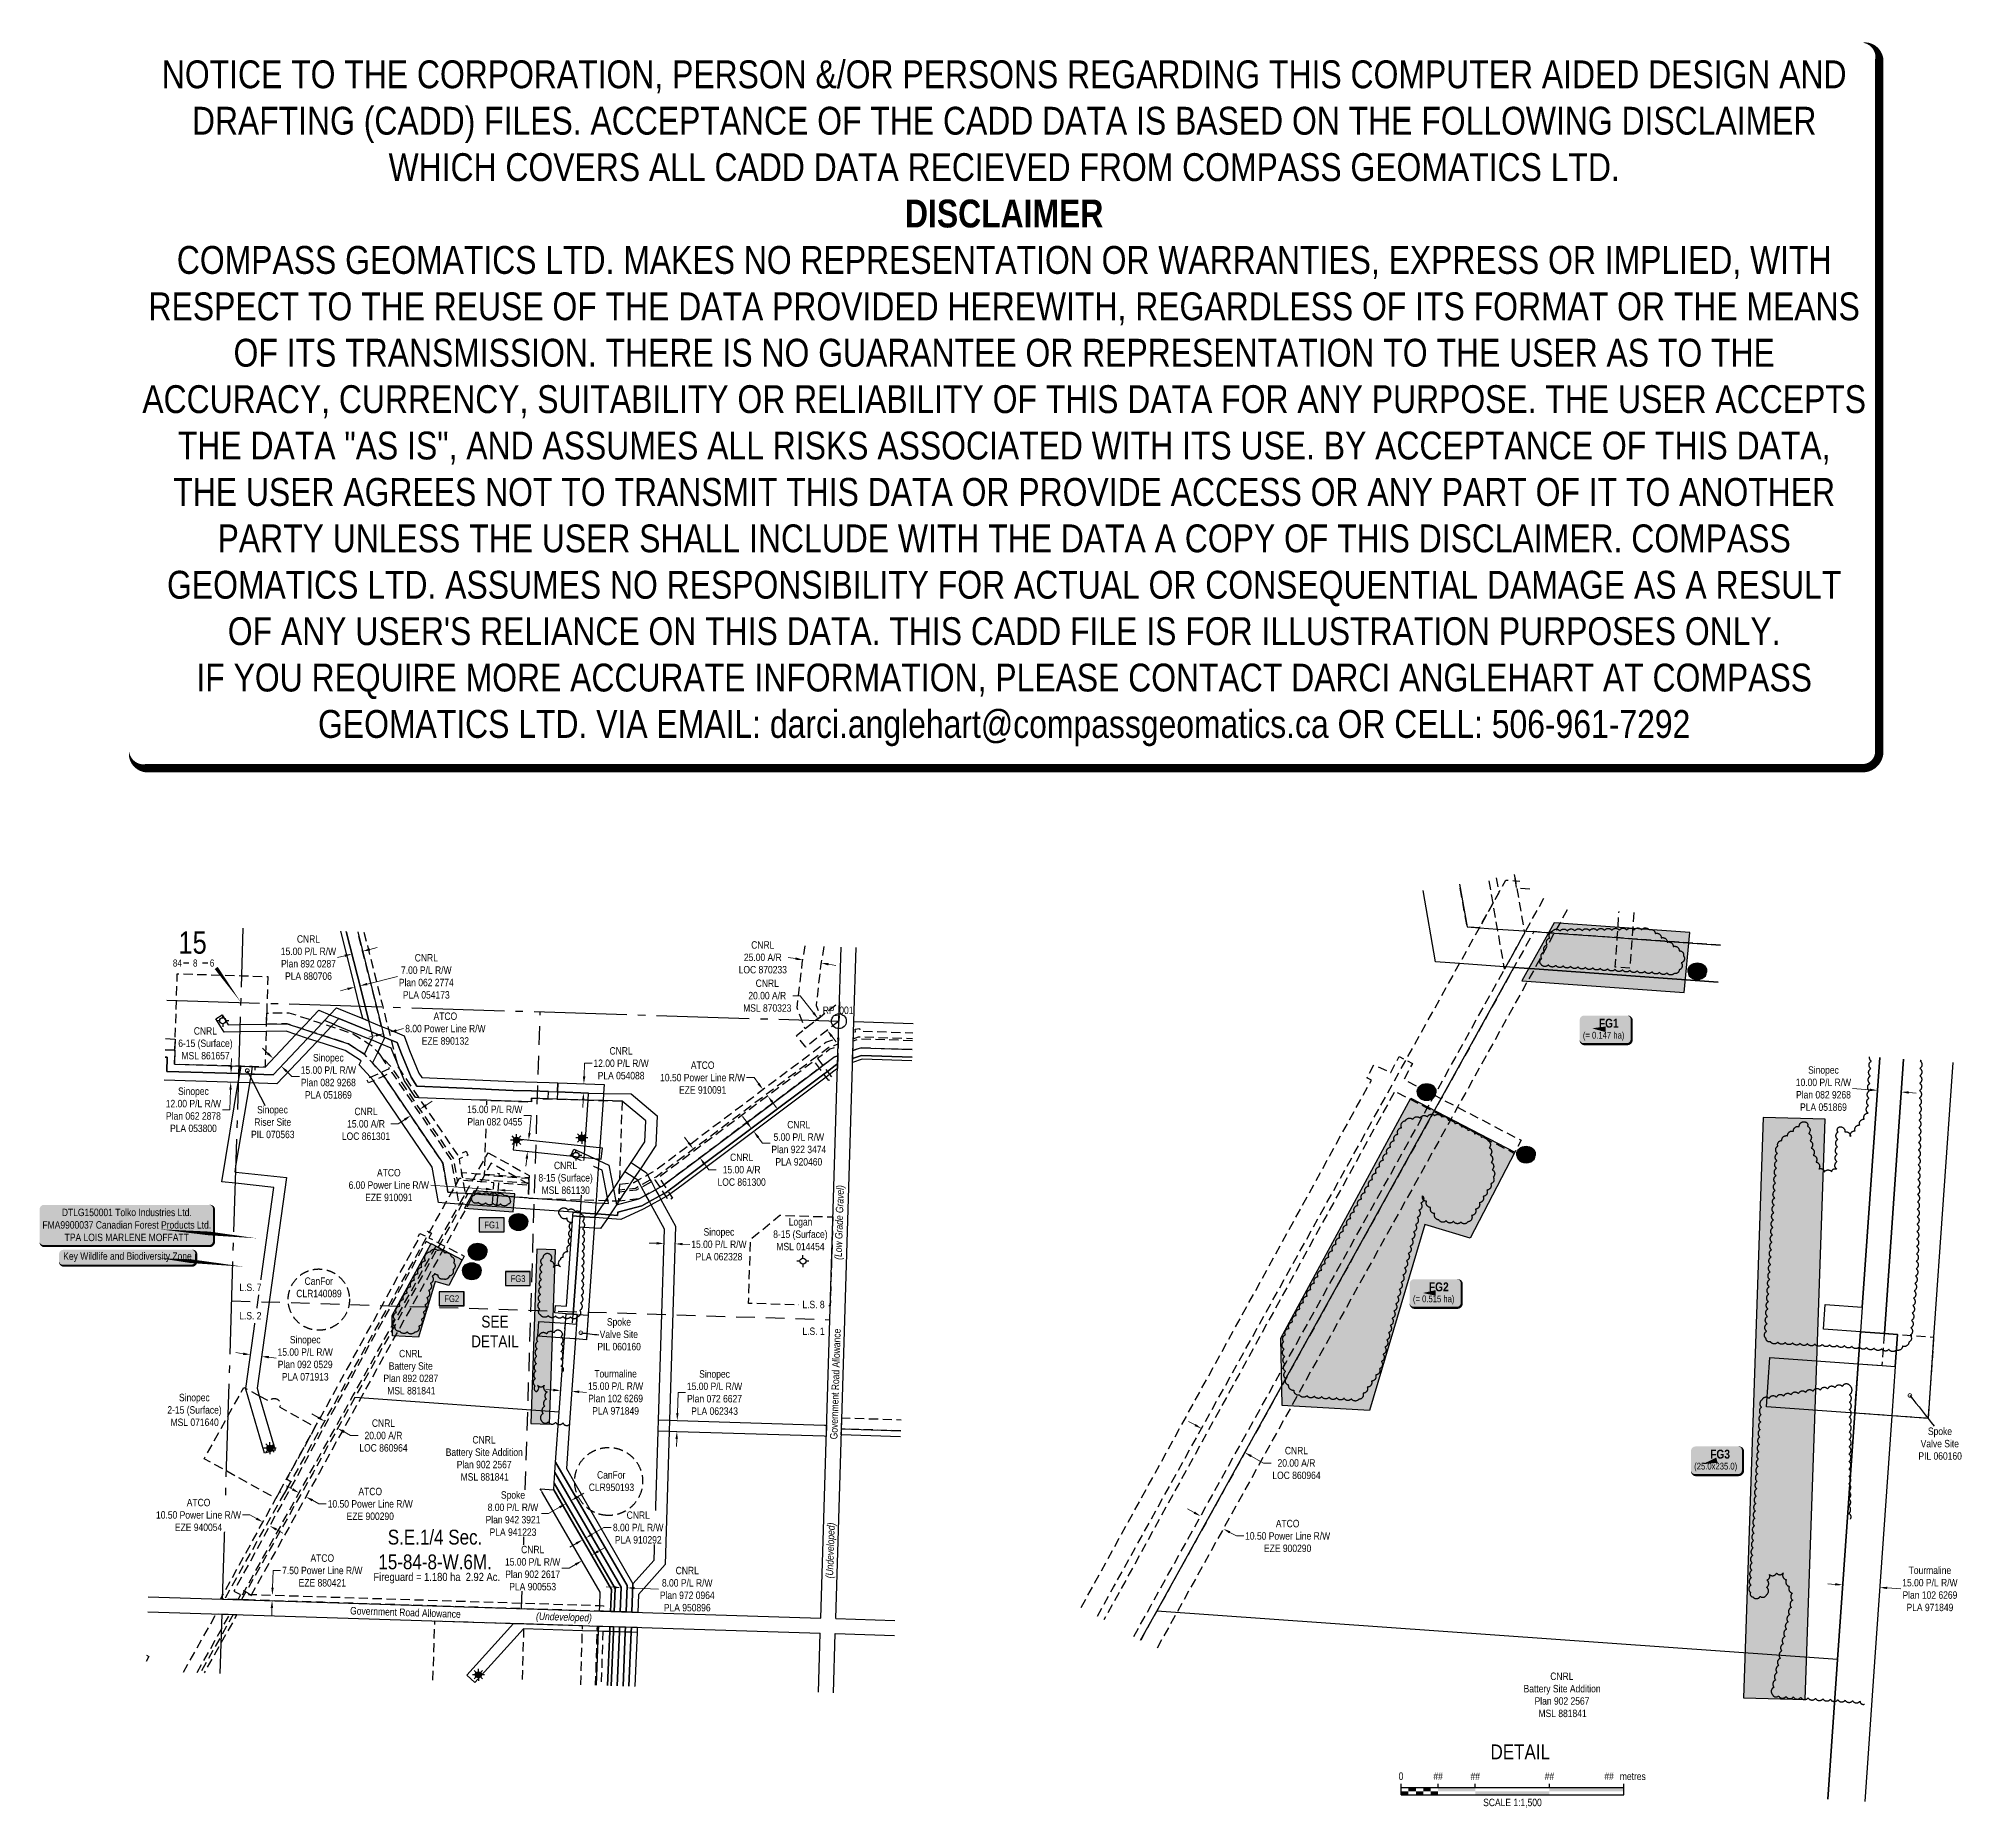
# Model space of a CAD drawing. Extents: x 365142 to 367732, y 6238708 to 6241091.
import ezdxf
from ezdxf.enums import TextEntityAlignment as Align

# ---------------------------------------------------------------- set-up
doc = ezdxf.new("R2010")
doc.units = 0
doc.header["$LTSCALE"] = 5
doc.header["$PDSIZE"] = 0.5
for name, pattern in [('0', [1, 1, 0]), ('foc-ACCESSROAD', [3.75, 2.5, -1.25]), ('foc-FLOWLINE', [3.75, 2.5, -1.25]), ('foc-LSD', [8, 5, -3]), ('foc-QUARTERLINE', [33, 25, -3, 2, -3])]:
    doc.linetypes.add(name, pattern=pattern)
doc.layers.get('Defpoints').update_dxf_attribs({"color": 9})
for name, color, linetype in [('10', 1, 'Continuous'), ('35', 37, 'Continuous'), ('9', 3, 'Continuous'), ('AS-WILDLIFE-BLOCK', 131, 'Continuous'), ('C-AR', 13, 'foc-ACCESSROAD'), ('C-RW', 13, 'Continuous'), ('C-SYMBOL', 7, 'Continuous'), ('C-WS', 13, 'foc-ACCESSROAD'), ('C-WS-S', 13, 'Continuous'), ('DETAIL-T', 7, 'Continuous'), ('F-AR', 190, 'foc-ACCESSROAD'), ('F-EZE', 190, 'foc-FLOWLINE'), ('F-RW', 190, 'Continuous'), ('F-WS', 190, 'foc-ACCESSROAD'), ('F-WS-S', 190, 'Continuous'), ('L-AREAWORK', 5, 'Continuous'), ('L-ROAD-T', 7, 'Continuous'), ('L-SEC', 7, 'Continuous'), ('L-SECLBL', 7, 'Continuous'), ('L-SECQ', 8, 'foc-QUARTERLINE'), ('L-SECTION-LSD', 7, 'foc-LSD'), ('oil_and_gas_wells_pt', 7, 'Continuous'), ('P-CROSSINGS', 250, 'Continuous'), ('P-TEMP-BLOCKS', 250, 'Continuous'), ('P-WORKAREA', 113, 'Continuous'), ('P-WORKAREA-H', 111, 'Continuous'), ('T-BUSH', 110, '0')]:
    doc.layers.add(name, color=color, linetype=linetype)
for name, color, linetype, lineweight in [('C-AR-T', 13, 'Continuous', 9), ('C-RW-T', 13, 'Continuous', 9), ('C-WS-T', 13, 'Continuous', 9), ('F-EZE-T', 190, 'Continuous', 9), ('F-RW-T', 190, 'Continuous', 9), ('F-WS-T', 190, 'Continuous', 9), ('T-TEXT', 48, 'Continuous', 18)]:
    doc.layers.add(name, color=color, linetype=linetype, lineweight=lineweight)
doc.layers.add('DISCLAIMER', color=7, linetype='Continuous', plot=False)
doc.styles.add('100L', font='ARIALN.TTF', dxfattribs={"height": 11})
doc.styles.add('175L', font='ARIALN.TTF', dxfattribs={"height": 20})
doc.styles.add('80', font='ARIALN.TTF', dxfattribs={"height": 10})
doc.styles.add('80CG', font='ARIALN.TTF', dxfattribs={"height": 10})
doc.styles.add('80L', font='ARIALN.TTF', dxfattribs={"height": 10})
doc.styles.add('80LS', font='ARIALNI.TTF', dxfattribs={"height": 10})
doc.styles.add('BOLD', font='ARIALNB.TTF')
doc.styles.add('Crossing', font='ARIALN.TTF', dxfattribs={"height": 10})
doc.styles.add('SIMPLEX', font='ARIALN.TTF')
doc.dimstyles.new('Compass 5 000', dxfattribs={"dimscale": 5, "dimtxt": 9, "dimasz": 2, "dimexe": 0.2, "dimexo": 0.0625, "dimgap": 0.5, "dimtad": 0, "dimtih": 1, "dimtoh": 1, "dimzin": 0, "dimdsep": 46, "dimtxsty": '80CG', "dimcen": 0.1, "dimse1": 1, "dimse2": 1, "dimclrd": 256, "dimclrt": 256, "dimaunit": 1, "dimadec": 4, "dimazin": 0, "dimtfac": 0.06, "dimtofl": 0, "dimtmove": 0, "dimatfit": 1, "dimfxl": 0.2, "dimtolj": 1, "dimtzin": 0, "dimlwd": -1, "dimarcsym": 0})

msp = doc.modelspace()

# ---------------------------------------------------------------- texts
at = {"color": 0, "style": '80'}
msp.add_text('metres', height=10, dxfattribs=at).set_placement((367289.557, 6238745.001), align=Align.CENTER)
msp.add_text('SCALE 1:1,500', height=10, dxfattribs=at).set_placement((367087.976, 6238709.823))
at = {"color": 0, "char_height": 10, "style": '80'}
for s, insert, attachment_point in [('0', (366977.317, 6238755.212), 2), ('##', (367027.317, 6238755.212), 2), ('##', (367077.317, 6238755.212), 2), ('##', (367177.317, 6238755.212), 2), ('##', (367264.013, 6238755.219), 3)]:
    msp.add_mtext(s, dxfattribs=dict(at, insert=insert, attachment_point=attachment_point))
at = {"layer": '35', "color": 3, "style": '80'}
msp.add_attdef('RP_001', (366198.347, 6239777.042), 'RP', height=10, dxfattribs=at)
at = {"layer": 'C-WS-T', "char_height": 9.99712, "attachment_point": 1, "style": '175L'}
for s, width, gutter_width, insert in [('\\pi21.20692;CNRL\\P\\pi0.25457;6-15 (Surface)\\P\\pi4.52687;MSL 861657', 72.60296, 99.971, (365329.913, 6239759.198)), ('\\pi21.61949;CNRL\\P\\pi7.78309;Battery Site\\P\\pi0.48983;Plan 892 0287\\P\\pi5.72707;MSL 881841', 73.4281, 99.971, (365605.984, 6239324.498)), ('\\pi36.44128;CNRL\\P\\pi0.47278;Battery Site Addition\\P\\pi15.31162;Plan 902 2567\\P\\pi20.54886;MSL 881841', 103.07167, 499.856, (367141.962, 6238889.814))]:
    msp.add_mtext_dynamic_manual_height_columns(s, width=width, gutter_width=gutter_width, heights=[0], dxfattribs=dict(at, insert=insert))
at = {"layer": 'DETAIL-T', "color": 3, "attachment_point": 5, "style": '80CG'}
for s, insert, char_height, width in [('SEE\\PDETAIL', (365756.762, 6239349.244), 15.9954, 63.6178), ('DETAIL', (367137.977, 6238782.948), 20, 223.85802)]:
    msp.add_mtext(s, dxfattribs=dict(at, insert=insert, char_height=char_height, width=width))
at = {"layer": 'F-WS-T', "char_height": 9.99712, "attachment_point": 1, "style": '175L'}
for s, width, gutter_width, insert in [('\\pi8.69347;Sinopec\\P\\pi4.94285;Riser Site\\P\\pi0.48983;PIL 070563', 58.146, 99.971, (365427.714, 6239653.083)), ('\\pi21.18987;Logan\\P\\pi0.27843;8-15 (Surface)\\P\\pi4.5371;MSL 014454', 72.60296, 99.971, (366131.353, 6239502.038)), ('\\pi11.45189;CanFor\\P\\pi0.32276;CLR140089', 60.69643, 99.971, (365488.877, 6239422.139)), ('\\pi13.33402;Spoke\\P\\pi3.55511;Valve Site\\P\\pi0.48983;PIL 060160', 58.12555, 99.971, (365894.268, 6239367.221)), ('\\pi15.92195;Sinopec\\P\\pi0.21024;2-15 (Surface)\\P\\pi4.5371;MSL 071640', 72.60296, 99.971, (365315.257, 6239265.327)), ('\\pi13.33402;Spoke\\P\\pi3.55511;Valve Site\\P\\pi0.48983;PIL 060160', 58.12555, 332.904, (367673.79, 6239219.89))]:
    msp.add_mtext_dynamic_manual_height_columns(s, width=width, gutter_width=gutter_width, heights=[0], dxfattribs=dict(at, insert=insert))
at = {"layer": 'L-ROAD-T', "style": '80L'}
msp.add_text('Government Road Allowance', height=10, rotation=88.263854, dxfattribs=at).set_placement((366215.319, 6239278.543), align=Align.MIDDLE_CENTER)
at = {"layer": 'T-TEXT', "style": '80LS'}
for s, height, p in [('(Low Grade Gravel)', 9.99712, (366220.417, 6239496.177)), ('(Undeveloped)', 10, (366208.371, 6239054.272))]:
    msp.add_text(s, height=height, rotation=88.263854, dxfattribs=at).set_placement(p, align=Align.MIDDLE_CENTER)

# ---------------------------------------------------------------- blocks, each defined once
blk = doc.blocks.new('L-SECLBL')
at = {"layer": '9', "color": 7}
for p, q in [((-5.1, -27.8), (-12.3, -27.8)), ((20.7, -27.8), (13.5, -27.8))]:
    blk.add_line(p, q, dxfattribs=at)
at = {"layer": '10', "color": 2, "style": 'SIMPLEX'}
blk.add_attdef('SEC', text='', height=30, dxfattribs=at).set_placement((0, 0), align=Align.MIDDLE)
at = {"layer": '10', "color": 5, "style": '80L'}
blk.add_attdef('TWP', text='', height=9.5, dxfattribs=at).set_placement((-14.4, -27.4), align=Align.MIDDLE_RIGHT)
blk.add_attdef('RGE', text='', height=9.5, dxfattribs=at).set_placement((3.6, -27.4), align=Align.MIDDLE_CENTER)
blk.add_attdef('MER', text='', height=9.5, dxfattribs=at).set_placement((23.2, -27.4), align=Align.MIDDLE_LEFT)
blk = doc.blocks.new('*D364')
at = {"layer": 'C-RW-T', "transparency": 16777216}
for p, q in [((365554.4, 6239855.4), (365544.7, 6239853)), ((365588.3, 6239864), (365598, 6239866.4))]:
    blk.add_line(p, q, dxfattribs=at)
for points in [[(365553.9, 6239857.1), (365554.8, 6239853.8), (365564.1, 6239857.9)], [(365587.9, 6239865.6), (365588.7, 6239862.4), (365578.6, 6239861.5)]]:
    blk.add_solid(points, dxfattribs=at)
at = {"layer": 'Defpoints', "color": 0, "transparency": 16777216}
for p in [(365567.9, 6239842.6), (365578.6, 6239861.5), (365582.4, 6239846.2)]:
    blk.add_point(p, dxfattribs=at)
at = {"layer": 'C-RW-T', "transparency": 16777216, "insert": (365505.6, 6239853), "char_height": 10, "attachment_point": 5, "style": '80CG'}
blk.add_mtext('\\A1;CNRL\\P15.00 P/L R/W\\PPlan 892 0287\\PPLA 880706', dxfattribs=at)
blk = doc.blocks.new('*D365')
at = {"layer": 'C-RW-T', "transparency": 16777216}
for p, q in [((365584.6, 6239817.4), (365625.6, 6239827.7)), ((365558.3, 6239810.8), (365548.6, 6239808.4))]:
    blk.add_line(p, q, dxfattribs=at)
for points in [[(365584.2, 6239819), (365585, 6239815.8), (365574.9, 6239815)], [(365557.9, 6239812.4), (365558.8, 6239809.2), (365568, 6239813.2)]]:
    blk.add_solid(points, dxfattribs=at)
at = {"layer": 'Defpoints', "color": 0, "transparency": 16777216}
for p in [(365554.1, 6239868.8), (365560.9, 6239870.5), (365568, 6239813.2)]:
    blk.add_point(p, dxfattribs=at)
at = {"layer": 'C-RW-T', "transparency": 16777216, "insert": (365664.3, 6239827.7), "char_height": 10, "width": 601.626, "attachment_point": 5, "style": '80CG'}
blk.add_mtext('\\A1;CNRL\\P7.00 P/L R/W\\PPlan 062 2774\\PPLA 054173', dxfattribs=at)
blk = doc.blocks.new('*D366')
at = {"layer": 'Defpoints', "color": 0, "transparency": 16777216}
for p in [(365379.2, 6239685.7), (365379.6, 6239697.7), (365400.9, 6239685)]:
    blk.add_point(p, dxfattribs=at)
at = {"layer": 'F-RW-T', "transparency": 16777216}
for p, q in [((365401.5, 6239707), (365401.9, 6239717)), ((365400.5, 6239675), (365399.7, 6239647.9)), ((365399.7, 6239647.9), (365389.7, 6239647.9))]:
    blk.add_line(p, q, dxfattribs=at)
for points in [[(365399.9, 6239707), (365403.2, 6239706.9), (365401.2, 6239697)], [(365398.9, 6239675.1), (365402.2, 6239675), (365400.9, 6239685)]]:
    blk.add_solid(points, dxfattribs=at)
at = {"layer": 'F-RW-T', "transparency": 16777216, "insert": (365350.6, 6239647.9), "char_height": 10, "attachment_point": 5, "style": '80CG'}
blk.add_mtext('\\A1;Sinopec\\P12.00 P/L R/W\\PPlan 062 2878\\PPLA 053800', dxfattribs=at)
blk = doc.blocks.new('*D367')
at = {"layer": 'Defpoints', "color": 0, "transparency": 16777216}
for p in [(365455.8, 6239714.6), (365466.5, 6239704.3), (365468.8, 6239706.7)]:
    blk.add_point(p, dxfattribs=at)
at = {"layer": 'F-RW-T', "transparency": 16777216}
for p, q in [((365450.8, 6239723.9), (365443.6, 6239730.8)), ((365476.1, 6239699.9), (365483.3, 6239693)), ((365483.3, 6239693), (365493.3, 6239693))]:
    blk.add_line(p, q, dxfattribs=at)
for points in [[(365452, 6239725.1), (365449.7, 6239722.7), (365458.1, 6239717)], [(365477.2, 6239701.1), (365474.9, 6239698.6), (365468.8, 6239706.7)]]:
    blk.add_solid(points, dxfattribs=at)
at = {"layer": 'F-RW-T', "transparency": 16777216, "insert": (365532.4, 6239693), "char_height": 10, "attachment_point": 5, "style": '80CG'}
blk.add_mtext('\\A1;Sinopec\\P15.00 P/L R/W\\PPlan 082 9268\\PPLA 051869', dxfattribs=at)
blk = doc.blocks.new('*D368')
at = {"layer": 'C-RW-T', "transparency": 16777216}
for p, q in [((365876.9, 6239692.9), (365877.6, 6239710.6)), ((365877.6, 6239710.6), (365887.6, 6239710.6)), ((365875.7, 6239660.9), (365875.3, 6239650.9))]:
    blk.add_line(p, q, dxfattribs=at)
for points in [[(365875.2, 6239693), (365878.6, 6239692.8), (365876.5, 6239682.9)], [(365874, 6239661), (365877.3, 6239660.8), (365876.1, 6239670.9)]]:
    blk.add_solid(points, dxfattribs=at)
at = {"layer": 'Defpoints', "color": 0, "transparency": 16777216}
for p in [(365853.8, 6239671.7), (365854.3, 6239683.8), (365876.5, 6239682.9)]:
    blk.add_point(p, dxfattribs=at)
at = {"layer": 'C-RW-T', "transparency": 16777216, "insert": (365926.7, 6239710.6), "char_height": 10, "attachment_point": 5, "style": '80CG'}
blk.add_mtext('\\A1;CNRL\\P12.00 P/L R/W\\PPLA 054088', dxfattribs=at)
blk = doc.blocks.new('*D369')
at = {"layer": 'C-RW-T', "transparency": 16777216}
for p, q in [((366096.4, 6239630.8), (366090.4, 6239638.8)), ((366111.4, 6239610.8), (366117.4, 6239602.8)), ((366117.4, 6239602.8), (366127.4, 6239602.8))]:
    blk.add_line(p, q, dxfattribs=at)
for points in [[(366097.7, 6239631.8), (366095, 6239629.8), (366102.4, 6239622.8)], [(366112.7, 6239611.8), (366110, 6239609.8), (366105.4, 6239618.8)]]:
    blk.add_solid(points, dxfattribs=at)
at = {"layer": 'Defpoints', "color": 0, "transparency": 16777216}
for p in [(366137.5, 6239649.2), (366140.5, 6239645.2), (366105.4, 6239618.8)]:
    blk.add_point(p, dxfattribs=at)
at = {"layer": 'C-RW-T', "transparency": 16777216, "insert": (366166.1, 6239602.8), "char_height": 10, "attachment_point": 5, "style": '80CG'}
blk.add_mtext('\\A1;CNRL\\P5.00 P/L R/W\\PPlan 922 3474\\PPLA 920460', dxfattribs=at)
blk = doc.blocks.new('*D370')
at = {"layer": 'Defpoints', "color": 0, "transparency": 16777216}
for p in [(365984.4, 6239463.8), (365984.5, 6239467.8), (365999.3, 6239463.4)]:
    blk.add_point(p, dxfattribs=at)
at = {"layer": 'F-RW-T', "transparency": 16777216}
for p, q in [((365974.5, 6239468.1), (365964.5, 6239468.4)), ((366009.5, 6239467), (366019.5, 6239466.7))]:
    blk.add_line(p, q, dxfattribs=at)
for points in [[(365974.5, 6239469.8), (365974.4, 6239466.4), (365984.5, 6239467.8)], [(366009.5, 6239468.7), (366009.4, 6239465.4), (365999.5, 6239467.3)]]:
    blk.add_solid(points, dxfattribs=at)
at = {"layer": 'F-RW-T', "transparency": 16777216, "insert": (366058.5, 6239466.7), "char_height": 10, "attachment_point": 5, "style": '80CG'}
blk.add_mtext('\\A1;Sinopec\\P15.00 P/L R/W\\PPLA 062328', dxfattribs=at)
blk = doc.blocks.new('*D371')
at = {"layer": 'Defpoints', "color": 0, "transparency": 16777216}
for p in [(365860.3, 6239268.6), (365841.8, 6239220), (365856.8, 6239219)]:
    blk.add_point(p, dxfattribs=at)
at = {"layer": 'F-RW-T', "transparency": 16777216}
for p, q in [((365835.3, 6239270.4), (365825.4, 6239271.1)), ((365870.2, 6239268), (365880.2, 6239267.3))]:
    blk.add_line(p, q, dxfattribs=at)
for points in [[(365835.5, 6239272.1), (365835.2, 6239268.7), (365845.3, 6239269.7)], [(365870.4, 6239269.6), (365870.1, 6239266.3), (365860.3, 6239268.6)]]:
    blk.add_solid(points, dxfattribs=at)
at = {"layer": 'F-RW-T', "transparency": 16777216, "insert": (365919.3, 6239267.3), "char_height": 10, "attachment_point": 5, "style": '80CG', "bg_fill": 3, "box_fill_scale": 1.1, "bg_fill_color": 256, "bg_fill_true_color": 13158600, "bg_fill_transparency": 0}
blk.add_mtext('\\A1;Tourmaline\\P15.00 P/L R/W\\PPlan 102 6269\\PPLA 971849', dxfattribs=at)
blk = doc.blocks.new('*D372')
at = {"layer": 'Defpoints', "color": 0, "transparency": 16777216}
for p in [(365859.4, 6239121.5), (365871.3, 6239085), (365878.2, 6239089)]:
    blk.add_point(p, dxfattribs=at)
at = {"layer": 'F-RW-T', "transparency": 16777216}
for p, q in [((365868, 6239126.5), (365876.7, 6239131.5)), ((365829.1, 6239104), (365819.1, 6239104)), ((365843.8, 6239112.5), (365829.1, 6239104))]:
    blk.add_line(p, q, dxfattribs=at)
for points in [[(365843, 6239113.9), (365844.6, 6239111.1), (365852.5, 6239117.5)], [(365867.2, 6239128), (365868.9, 6239125.1), (365859.4, 6239121.5)]]:
    blk.add_solid(points, dxfattribs=at)
at = {"layer": 'F-RW-T', "transparency": 16777216, "insert": (365781.1, 6239104), "char_height": 10, "attachment_point": 5, "style": '80CG', "bg_fill": 3, "box_fill_scale": 1.1, "bg_fill_color": 256, "bg_fill_true_color": 13158600, "bg_fill_transparency": 0}
blk.add_mtext('\\A1;Spoke\\P8.00 P/L R/W\\PPlan 942 3921\\PPLA 941223', dxfattribs=at)
blk = doc.blocks.new('*D373')
at = {"layer": 'C-RW-T', "transparency": 16777216}
for p, q in [((365866.3, 6239063.7), (365857.6, 6239058.7)), ((365887.9, 6239076.2), (365903.5, 6239085.2)), ((365903.5, 6239085.2), (365913.5, 6239085.2))]:
    blk.add_line(p, q, dxfattribs=at)
for points in [[(365865.5, 6239065.2), (365867.1, 6239062.3), (365874.9, 6239068.7)], [(365887.1, 6239077.7), (365888.7, 6239074.8), (365879.3, 6239071.2)]]:
    blk.add_solid(points, dxfattribs=at)
at = {"layer": 'Defpoints', "color": 0, "transparency": 16777216}
for p in [(365868.7, 6239089.5), (365864.4, 6239087), (365874.9, 6239068.7)]:
    blk.add_point(p, dxfattribs=at)
at = {"layer": 'C-RW-T', "transparency": 16777216, "insert": (365949.8, 6239085.2), "char_height": 10, "attachment_point": 5, "style": '80CG', "bg_fill": 3, "box_fill_scale": 1.1, "bg_fill_color": 256, "bg_fill_true_color": 13158600, "bg_fill_transparency": 0}
blk.add_mtext('\\A1;CNRL\\P8.00 P/L R/W\\PPLA 910292', dxfattribs=at)
blk = doc.blocks.new('*D374')
at = {"layer": 'C-RW-T', "transparency": 16777216}
for p, q in [((365895.6, 6239053), (365904.3, 6239058)), ((365856.7, 6239030.5), (365846.7, 6239030.5)), ((365865.4, 6239035.5), (365856.7, 6239030.5))]:
    blk.add_line(p, q, dxfattribs=at)
for points in [[(365864.5, 6239036.9), (365866.2, 6239034), (365874, 6239040.5)], [(365894.8, 6239054.5), (365896.4, 6239051.6), (365887, 6239048)]]:
    blk.add_solid(points, dxfattribs=at)
at = {"layer": 'Defpoints', "color": 0, "transparency": 16777216}
for p in [(365867, 6239052.6), (365874, 6239040.5), (365880, 6239060.1)]:
    blk.add_point(p, dxfattribs=at)
at = {"layer": 'C-RW-T', "transparency": 16777216, "insert": (365807.6, 6239030.5), "char_height": 10, "attachment_point": 5, "style": '80CG', "bg_fill": 3, "box_fill_scale": 1.1, "bg_fill_color": 256, "bg_fill_true_color": 13158600, "bg_fill_transparency": 0}
blk.add_mtext('\\A1;CNRL\\P15.00 P/L R/W\\PPlan 902 2617\\PPLA 900553', dxfattribs=at)
blk = doc.blocks.new('*D375')
at = {"layer": 'Defpoints', "color": 0, "transparency": 16777216}
for p in [(366031, 6239228.4), (366001.9, 6239214.3), (366030.5, 6239213.5)]:
    blk.add_point(p, dxfattribs=at)
at = {"layer": 'F-RW-T', "transparency": 16777216}
for p, q in [((366002.6, 6239239.3), (366003.5, 6239267)), ((366003.5, 6239267), (366013.5, 6239267)), ((366001.6, 6239204.3), (366001.2, 6239194.3))]:
    blk.add_line(p, q, dxfattribs=at)
for points in [[(366001, 6239239.3), (366004.3, 6239239.2), (366002.3, 6239229.3)], [(365999.9, 6239204.4), (366003.2, 6239204.3), (366001.9, 6239214.3)]]:
    blk.add_solid(points, dxfattribs=at)
at = {"layer": 'F-RW-T', "transparency": 16777216, "insert": (366052.6, 6239267), "char_height": 10, "attachment_point": 5, "style": '80CG'}
blk.add_mtext('\\A1;Sinopec\\P15.00 P/L R/W\\PPlan 072 6627\\PPLA 062343', dxfattribs=at)
blk = doc.blocks.new('*D376')
at = {"layer": 'Defpoints', "color": 0, "transparency": 16777216}
for p in [(365802.2, 6239606.9), (365825.3, 6239589.5), (365826.9, 6239604.3)]:
    blk.add_point(p, dxfattribs=at)
at = {"layer": 'F-RW-T', "transparency": 16777216}
for p, q in [((365795.7, 6239640.1), (365805.7, 6239640.1)), ((365805.7, 6239640.1), (365804.3, 6239626.8)), ((365803.3, 6239616.8), (365804.3, 6239626.8)), ((365799.6, 6239582.1), (365798.6, 6239572.2))]:
    blk.add_line(p, q, dxfattribs=at)
blk.add_solid([(365798, 6239582.3), (365801.3, 6239581.9), (365800.7, 6239592.1)], dxfattribs=at)
at = {"layer": 'F-RW-T', "transparency": 16777216, "insert": (365756.6, 6239640.1), "char_height": 10, "attachment_point": 5, "style": '80CG', "bg_fill": 3, "box_fill_scale": 1.1, "bg_fill_color": 256, "bg_fill_true_color": 13158600, "bg_fill_transparency": 0}
blk.add_mtext('\\A1;15.00 P/L R/W\\PPlan 082 0455', dxfattribs=at)
at = {"layer": 'F-RW-T', "transparency": 16777216}
blk.add_solid([(365801.6, 6239617), (365804.9, 6239616.6), (365802.2, 6239606.9)], dxfattribs=at)
blk = doc.blocks.new('*D377')
at = {"layer": 'C-AR-T', "transparency": 16777216}
for p, q in [((366017.9, 6239603.2), (366011.9, 6239611.2)), ((366038.9, 6239575.2), (366044.9, 6239567.2)), ((366044.9, 6239567.2), (366054.9, 6239567.2))]:
    blk.add_line(p, q, dxfattribs=at)
for points in [[(366019.2, 6239604.2), (366016.5, 6239602.2), (366023.9, 6239595.2)], [(366040.2, 6239576.2), (366037.5, 6239574.2), (366032.9, 6239583.2)]]:
    blk.add_solid(points, dxfattribs=at)
at = {"layer": 'Defpoints', "color": 0, "transparency": 16777216}
for p in [(366049.8, 6239614.6), (366032.9, 6239583.2), (366058.8, 6239602.6)]:
    blk.add_point(p, dxfattribs=at)
at = {"layer": 'C-AR-T', "transparency": 16777216, "insert": (366089.1, 6239567.2), "char_height": 10, "attachment_point": 5, "style": '80CG'}
blk.add_mtext('\\A1;CNRL\\P15.00 A/R\\PLOC 861300', dxfattribs=at)
blk = doc.blocks.new('*D378')
at = {"layer": 'C-AR-T', "transparency": 16777216}
for p, q in [((365663.9, 6239654.2), (365672.2, 6239659.8)), ((365634.9, 6239634.6), (365626.6, 6239629)), ((365626.6, 6239629), (365616.6, 6239629))]:
    blk.add_line(p, q, dxfattribs=at)
for points in [[(365634, 6239636), (365635.9, 6239633.2), (365643.2, 6239640.2)], [(365662.9, 6239655.6), (365664.8, 6239652.8), (365655.6, 6239648.6)]]:
    blk.add_solid(points, dxfattribs=at)
at = {"layer": 'Defpoints', "color": 0, "transparency": 16777216}
for p in [(365643.9, 6239665.9), (365631.5, 6239657.5), (365643.2, 6239640.2)]:
    blk.add_point(p, dxfattribs=at)
at = {"layer": 'C-AR-T', "transparency": 16777216, "insert": (365583.1, 6239629), "char_height": 10, "attachment_point": 5, "style": '80CG'}
blk.add_mtext('\\A1;CNRL\\P15.00 A/R\\PLOC 861301', dxfattribs=at)
blk = doc.blocks.new('*D379')
at = {"layer": 'C-AR-T', "transparency": 16777216}
for p, q in [((365518.6, 6239233.3), (365509.9, 6239238.2)), ((365553.6, 6239213.9), (365562.3, 6239209.1)), ((365562.3, 6239209.1), (365572.3, 6239209.1))]:
    blk.add_line(p, q, dxfattribs=at)
for points in [[(365519.4, 6239234.8), (365517.8, 6239231.8), (365527.4, 6239228.5)], [(365554.4, 6239215.4), (365552.8, 6239212.4), (365544.9, 6239218.8)]]:
    blk.add_solid(points, dxfattribs=at)
at = {"layer": 'Defpoints', "color": 0, "transparency": 16777216}
for p in [(365674.6, 6239493.8), (365692.1, 6239484.1), (365527.4, 6239228.5)]:
    blk.add_point(p, dxfattribs=at)
at = {"layer": 'C-AR-T', "transparency": 16777216, "insert": (365606.6, 6239209.1), "char_height": 10, "attachment_point": 5, "style": '80CG'}
blk.add_mtext('\\A1;CNRL\\P20.00 A/R\\PLOC 860964', dxfattribs=at)
blk = doc.blocks.new('*D380')
at = {"layer": 'Defpoints', "color": 0, "transparency": 16777216}
for p in [(365602.8, 6239765.5), (365610.5, 6239767.4), (365614.3, 6239752.4)]:
    blk.add_point(p, dxfattribs=at)
at = {"layer": 'F-EZE-T', "transparency": 16777216}
for p, q in [((365596.8, 6239748.1), (365587.1, 6239745.6)), ((365624, 6239754.9), (365633.7, 6239757.3))]:
    blk.add_line(p, q, dxfattribs=at)
for points in [[(365596.4, 6239749.7), (365597.2, 6239746.4), (365606.5, 6239750.5)], [(365623.6, 6239756.5), (365624.4, 6239753.3), (365614.3, 6239752.4)]]:
    blk.add_solid(points, dxfattribs=at)
at = {"layer": 'F-EZE-T', "transparency": 16777216, "insert": (365690, 6239757.3), "char_height": 10, "attachment_point": 5, "style": '80CG'}
blk.add_mtext('\\A1;ATCO\\P8.00 Power Line R/W\\PEZE 890132', dxfattribs=at)
blk = doc.blocks.new('*D381')
at = {"layer": 'Defpoints', "color": 0, "transparency": 16777216}
for p in [(366117.8, 6239675.3), (366118.4, 6239675.8), (366124.8, 6239667.2)]:
    blk.add_point(p, dxfattribs=at)
at = {"layer": 'F-EZE-T', "transparency": 16777216}
for p, q in [((366105.8, 6239691.3), (366095.8, 6239691.3)), ((366111.8, 6239683.3), (366105.8, 6239691.3)), ((366130.2, 6239658.7), (366136.2, 6239650.7))]:
    blk.add_line(p, q, dxfattribs=at)
for points in [[(366113.1, 6239684.3), (366110.4, 6239682.3), (366117.8, 6239675.3)], [(366131.5, 6239659.7), (366128.9, 6239657.7), (366124.2, 6239666.7)]]:
    blk.add_solid(points, dxfattribs=at)
at = {"layer": 'F-EZE-T', "transparency": 16777216, "insert": (366036.6, 6239691.3), "char_height": 10, "attachment_point": 5, "style": '80CG'}
blk.add_mtext('\\A1;ATCO\\P10.50 Power Line R/W\\PEZE 910091', dxfattribs=at)
blk = doc.blocks.new('*D382')
at = {"layer": 'Defpoints', "color": 0, "transparency": 16777216}
for p in [(365502.1, 6239126.7), (365451.4, 6239057), (365460.6, 6239051.9)]:
    blk.add_point(p, dxfattribs=at)
at = {"layer": 'F-EZE-T', "transparency": 16777216}
for p, q in [((365484.2, 6239136.7), (365475.5, 6239141.5)), ((365510.9, 6239121.9), (365519.6, 6239117)), ((365519.6, 6239117), (365529.6, 6239117))]:
    blk.add_line(p, q, dxfattribs=at)
for points in [[(365485, 6239138.1), (365483.4, 6239135.2), (365493, 6239131.8)], [(365511.7, 6239123.3), (365510.1, 6239120.4), (365502.1, 6239126.7)]]:
    blk.add_solid(points, dxfattribs=at)
at = {"layer": 'F-EZE-T', "transparency": 16777216, "insert": (365588.8, 6239117), "char_height": 10, "attachment_point": 5, "style": '80CG', "bg_fill": 3, "box_fill_scale": 1.1, "bg_fill_color": 256, "bg_fill_true_color": 13158600, "bg_fill_transparency": 0}
blk.add_mtext('\\A1;ATCO\\P10.50 Power Line R/W\\PEZE 900290', dxfattribs=at)
blk = doc.blocks.new('*D383')
at = {"layer": 'Defpoints', "color": 0, "transparency": 16777216}
for p in [(365444.2, 6239092.5), (365438.6, 6239082.4), (365447.8, 6239077.3)]:
    blk.add_point(p, dxfattribs=at)
at = {"layer": 'F-EZE-T', "transparency": 16777216}
for p, q in [((365426.7, 6239102.1), (365416.7, 6239102.1)), ((365435.4, 6239097.3), (365426.7, 6239102.1)), ((365462.2, 6239082.6), (365470.9, 6239077.8))]:
    blk.add_line(p, q, dxfattribs=at)
for points in [[(365436.2, 6239098.8), (365434.6, 6239095.9), (365444.2, 6239092.5)], [(365463, 6239084.1), (365461.4, 6239081.2), (365453.4, 6239087.4)]]:
    blk.add_solid(points, dxfattribs=at)
at = {"layer": 'F-EZE-T', "transparency": 16777216, "insert": (365357.5, 6239102.1), "char_height": 10, "attachment_point": 5, "style": '80CG', "bg_fill": 3, "box_fill_scale": 1.1, "bg_fill_color": 256, "bg_fill_true_color": 13158600, "bg_fill_transparency": 0}
blk.add_mtext('\\A1;ATCO\\P10.50 Power Line R/W\\PEZE 940054', dxfattribs=at)
blk = doc.blocks.new('*D384')
at = {"layer": 'Defpoints', "color": 0, "transparency": 16777216}
for p in [(365456.9, 6238994.1), (365606.5, 6238989.3), (365606.3, 6238981.8)]:
    blk.add_point(p, dxfattribs=at)
at = {"layer": 'F-EZE-T', "transparency": 16777216}
for p, q in [((365457.2, 6239004.1), (365457.9, 6239027.3)), ((365457.9, 6239027.3), (365467.9, 6239027.3)), ((365456.3, 6238976.6), (365456, 6238966.6))]:
    blk.add_line(p, q, dxfattribs=at)
for points in [[(365454.6, 6238976.7), (365458, 6238976.6), (365456.6, 6238986.6)], [(365455.5, 6239004.2), (365458.8, 6239004.1), (365456.9, 6238994.1)]]:
    blk.add_solid(points, dxfattribs=at)
at = {"layer": 'F-EZE-T', "transparency": 16777216, "insert": (365524.2, 6239027.3), "char_height": 10, "attachment_point": 5, "style": '80CG'}
blk.add_mtext('\\A1;ATCO\\P7.50 Power Line R/W\\PEZE 880421', dxfattribs=at)
blk = doc.blocks.new('GABD')
for p, q in [((-0.81, 0), (-1.62, 0)), ((0, 0.81), (0, 1.62)), ((1.62, 0), (0.81, 0)), ((0, -0.81), (0, -1.62))]:
    blk.add_line(p, q)
blk.add_circle((0, 0), 0.8)
blk = doc.blocks.new('GAS')
h = blk.add_hatch(color=255)
h.dxf.hatch_style = 1
edge = h.paths.add_edge_path()
edge.add_arc((0, 0), 0.9, 0, 360)
for p, q in [((-0.81, 0), (-1.62, 0)), ((-0.57, 0.57), (-1.14, 1.14)), ((0, 0.81), (0, 1.62)), ((0.57, 0.57), (1.14, 1.14)), ((1.62, 0), (0.81, 0)), ((-0.57, -0.57), (-1.14, -1.14)), ((0, -0.81), (0, -1.62)), ((1.14, -1.14), (0.57, -0.57))]:
    blk.add_line(p, q)
blk.add_circle((0, 0), 0.8)
blk = doc.blocks.new('*D387')
at = {"layer": 'C-AR-T', "transparency": 16777216}
for p, q in [((366167.9, 6239801.7), (366157.9, 6239801.7)), ((366185.8, 6239778.7), (366167.9, 6239801.7)), ((366210.4, 6239747.1), (366216.6, 6239739.3))]:
    blk.add_line(p, q, dxfattribs=at)
for points in [[(366187.1, 6239779.7), (366184.5, 6239777.6), (366192, 6239770.8)], [(366211.8, 6239748.2), (366209.1, 6239746.1), (366204.3, 6239755)]]:
    blk.add_solid(points, dxfattribs=at)
at = {"layer": 'Defpoints', "color": 0, "transparency": 16777216}
for p in [(366192, 6239770.8), (366169.7, 6239753.4), (366182, 6239737.6)]:
    blk.add_point(p, dxfattribs=at)
at = {"layer": 'C-AR-T', "transparency": 16777216, "insert": (366123.6, 6239801.7), "char_height": 10, "attachment_point": 5, "style": '80CG'}
blk.add_mtext('\\A1;CNRL\\P20.00 A/R\\PMSL 870323', dxfattribs=at)
blk = doc.blocks.new('*D388')
at = {"layer": 'C-AR-T', "transparency": 16777216}
for p, q in [((366161.7, 6239851.6), (366151.9, 6239853.3)), ((366206.1, 6239844), (366215.9, 6239842.3))]:
    blk.add_line(p, q, dxfattribs=at)
for points in [[(366162, 6239853.3), (366161.4, 6239850), (366171.6, 6239849.9)], [(366206.4, 6239845.7), (366205.8, 6239842.4), (366196.2, 6239845.7)]]:
    blk.add_solid(points, dxfattribs=at)
at = {"layer": 'Defpoints', "color": 0, "transparency": 16777216}
for p in [(366171.6, 6239849.9), (366172.8, 6239856.8), (366197.4, 6239852.5)]:
    blk.add_point(p, dxfattribs=at)
at = {"layer": 'C-AR-T', "transparency": 16777216, "insert": (366117.6, 6239853.3), "char_height": 10, "attachment_point": 5, "style": '80CG'}
blk.add_mtext('\\A1;CNRL\\P25.00 A/R\\PLOC 870233', dxfattribs=at)
blk = doc.blocks.new('*U392')
h = blk.add_hatch(color=255)
edge = h.paths.add_edge_path()
edge.add_line((-111.5, -28.5), (111.5, -28.5))
edge.add_arc((111.5, -22.5), 6, 270, 360)
edge.add_line((117.5, -22.5), (117.5, 21))
edge.add_arc((111.5, 21), 6, 0, 90)
edge.add_line((111.5, 27), (-111.5, 27))
edge.add_arc((-111.5, 21), 6, 90, 180)
edge.add_line((-117.5, 21), (-117.5, -22.5))
edge.add_arc((-111.5, -22.5), 6, 180, 270)
at = {"color": 44, "flags": 128}
blk.add_lwpolyline([(-111.5, -28.5, 3, 3, 0), (111.5, -28.5, 3, 3, 0.414214), (117.5, -22.5, 3, 3, 0), (117.5, 21, 3, 0, 0.414214), (111.5, 27, 0, 0, 0), (-111.5, 27, 0, 0, 0.414214), (-117.5, 21, 0, 0, 0), (-117.5, -22.5, 0, 3, 0.414214)], format="xyseb", close=True, dxfattribs=at)
at = {"color": 44, "style": '80'}
blk.add_attdef('ENTER_TEXT_001', (-36, -5), '', height=10, dxfattribs=at)
blk = doc.blocks.new('*U395')
h = blk.add_hatch(color=255)
edge = h.paths.add_edge_path()
edge.add_line((-86.5, -11.5), (86.5, -11.5))
edge.add_arc((86.5, -5.5), 6, 270, 360)
edge.add_line((92.5, -5.5), (92.5, 4))
edge.add_arc((86.5, 4), 6, 0, 90)
edge.add_line((86.5, 10), (-86.5, 10))
edge.add_arc((-86.5, 4), 6, 90, 180)
edge.add_line((-92.5, 4), (-92.5, -5.5))
edge.add_arc((-86.5, -5.5), 6, 180, 270)
at = {"color": 131, "flags": 128}
blk.add_lwpolyline([(-86.5, -11.5, 3, 3, 0), (86.5, -11.5, 3, 3, 0.414214), (92.5, -5.5, 3, 3, 0), (92.5, 4, 3, 0, 0.414214), (86.5, 10, 0, 0, 0), (-86.5, 10, 0, 0, 0.414214), (-92.5, 4, 0, 0, 0), (-92.5, -5.5, 0, 3, 0.414214)], format="xyseb", close=True, dxfattribs=at)
at = {"color": 131, "style": '80'}
blk.add_attdef('ENTER_TEXT_001', (-36, -5), '', height=10, dxfattribs=at)
blk = doc.blocks.new('*D396')
at = {"layer": 'C-RW-T', "transparency": 16777216}
for p, q in [((365916.8, 6239004.7), (365906.8, 6239005.1)), ((365944.8, 6239003.5), (365977, 6239002.2))]:
    blk.add_line(p, q, dxfattribs=at)
for points in [[(365916.9, 6239006.3), (365916.7, 6239003), (365926.8, 6239004.3)], [(365944.9, 6239005.2), (365944.7, 6239001.9), (365934.8, 6239003.9)]]:
    blk.add_solid(points, dxfattribs=at)
at = {"layer": 'Defpoints', "color": 0, "transparency": 16777216}
for p in [(365926.3, 6238992.6), (365934.3, 6238992.3), (365934.8, 6239003.9)]:
    blk.add_point(p, dxfattribs=at)
at = {"layer": 'C-RW-T', "transparency": 16777216, "insert": (366015.8, 6239002.2), "char_height": 10, "attachment_point": 5, "style": '80CG'}
blk.add_mtext('\\A1;CNRL\\P8.00 P/L R/W\\PPlan 972 0964\\PPLA 950896', dxfattribs=at)
blk = doc.blocks.new('*D406')
at = {"layer": 'Defpoints', "color": 0, "transparency": 16777216}
for p in [(365426.9, 6239314.1), (365441.8, 6239312), (365442.3, 6239315.9)]:
    blk.add_point(p, dxfattribs=at)
at = {"layer": 'F-RW-T', "transparency": 16777216}
for p, q in [((365417.6, 6239319.4), (365407.7, 6239320.8)), ((365452.2, 6239314.6), (365462.1, 6239313.2))]:
    blk.add_line(p, q, dxfattribs=at)
for points in [[(365417.8, 6239321), (365417.3, 6239317.7), (365427.5, 6239318)], [(365452.5, 6239316.2), (365452, 6239312.9), (365442.3, 6239315.9)]]:
    blk.add_solid(points, dxfattribs=at)
at = {"layer": 'F-RW-T', "transparency": 16777216, "insert": (365501.2, 6239313.2), "char_height": 10, "attachment_point": 5, "style": '80CG'}
blk.add_mtext('\\A1;Sinopec\\P15.00 P/L R/W\\PPlan 092 0529\\PPLA 071913', dxfattribs=at)
blk = doc.blocks.new('Temp_Area3')
h = blk.add_hatch(color=111)
h.dxf.hatch_style = 1
h.paths.add_polyline_path([(-16.8, -9.4), (16.3, -9.4), (16.3, 9.1), (-16.8, 9.1)])
at = {"color": 250}
for points in [[(-17, -9.6), (16.5, -9.6), (16.5, 9.3), (-17, 9.3)], [(-16.9, -9.5), (16.4, -9.5), (16.4, 9.2), (-16.9, 9.2)]]:
    blk.add_lwpolyline(points, close=True, dxfattribs=at)
at = {"color": 250, "style": '80L'}
blk.add_attdef('TEMPORARY', text='', height=9, dxfattribs=at).set_placement((0, -0.1), align=Align.MIDDLE_CENTER)
blk = doc.blocks.new('*D449')
at = {"layer": 'Defpoints', "color": 0, "transparency": 16777216}
for p in [(365754.7, 6239540.5), (365754.7, 6239540.5), (365760.7, 6239540)]:
    blk.add_point(p, dxfattribs=at)
at = {"layer": 'F-EZE-T', "transparency": 16777216}
for p, q in [((365744.7, 6239541.2), (365670.2, 6239546.5)), ((365770.7, 6239539.3), (365780.6, 6239538.6))]:
    blk.add_line(p, q, dxfattribs=at)
for points in [[(365744.9, 6239542.9), (365744.6, 6239539.5), (365754.7, 6239540.5)], [(365770.8, 6239541), (365770.6, 6239537.7), (365760.7, 6239540)]]:
    blk.add_solid(points, dxfattribs=at)
at = {"layer": 'F-EZE-T', "transparency": 16777216, "insert": (365613.8, 6239546.5), "char_height": 10, "attachment_point": 5, "style": '80CG'}
blk.add_mtext('\\A1;ATCO\\P6.00 Power Line R/W\\PEZE 910091', dxfattribs=at)
blk = doc.blocks.new('*D508')
at = {"layer": 'Defpoints', "color": 0, "transparency": 16777216}
for p in [(367622.2, 6239004.5), (367560.5, 6238838.6), (367610.3, 6238835.1)]:
    blk.add_point(p, dxfattribs=at)
at = {"layer": 'F-RW-T', "transparency": 16777216}
for p, q in [((367562.4, 6239008.6), (367552.5, 6239009.3)), ((367632.2, 6239003.8), (367650.7, 6239002.5))]:
    blk.add_line(p, q, dxfattribs=at)
for points in [[(367562.5, 6239010.3), (367562.3, 6239007), (367572.4, 6239007.9)], [(367632.3, 6239005.4), (367632.1, 6239002.1), (367622.2, 6239004.5)]]:
    blk.add_solid(points, dxfattribs=at)
at = {"layer": 'F-RW-T', "transparency": 16777216, "insert": (367689.8, 6239002.5), "char_height": 10, "attachment_point": 5, "style": '80CG'}
blk.add_mtext('\\A1;Tourmaline\\P15.00 P/L R/W\\PPlan 102 6269\\PPLA 971849', dxfattribs=at)
blk = doc.blocks.new('*D509')
at = {"layer": 'Defpoints', "color": 0, "transparency": 16777216}
for p in [(366707, 6239099.8), (366737.6, 6239082.8), (366738, 6239083.5)]:
    blk.add_point(p, dxfattribs=at)
at = {"layer": 'F-EZE-T', "transparency": 16777216}
for p, q in [((366698.7, 6239105.4), (366689.9, 6239110.2)), ((366746.7, 6239078.7), (366755.5, 6239073.8)), ((366755.5, 6239073.8), (366765.5, 6239073.8))]:
    blk.add_line(p, q, dxfattribs=at)
for points in [[(366699.5, 6239106.8), (366697.9, 6239103.9), (366707.4, 6239100.5)], [(366747.5, 6239080.1), (366745.9, 6239077.2), (366738, 6239083.5)]]:
    blk.add_solid(points, dxfattribs=at)
at = {"layer": 'F-EZE-T', "transparency": 16777216, "insert": (366824.6, 6239073.8), "char_height": 10, "attachment_point": 5, "style": '80CG'}
blk.add_mtext('\\A1;ATCO\\P10.50 Power Line R/W\\PEZE 900290', dxfattribs=at)
blk = doc.blocks.new('*D510')
at = {"layer": 'C-AR-T', "transparency": 16777216}
for p, q in [((366699.9, 6239223.4), (366691.1, 6239228.2)), ((366775.6, 6239181.4), (366792.2, 6239172.1)), ((366792.2, 6239172.1), (366802.2, 6239172.1))]:
    blk.add_line(p, q, dxfattribs=at)
for points in [[(366700.7, 6239224.8), (366699.1, 6239221.9), (366708.6, 6239218.5)], [(366776.4, 6239182.8), (366774.8, 6239179.9), (366766.9, 6239186.2)]]:
    blk.add_solid(points, dxfattribs=at)
at = {"layer": 'Defpoints', "color": 0, "transparency": 16777216}
for p in [(366712.4, 6239225.3), (366766.9, 6239186.2), (366770.6, 6239193)]:
    blk.add_point(p, dxfattribs=at)
at = {"layer": 'C-AR-T', "transparency": 16777216, "insert": (366836.5, 6239172.1), "char_height": 10, "attachment_point": 5, "style": '80CG'}
blk.add_mtext('\\A1;CNRL\\P20.00 A/R\\PLOC 860964', dxfattribs=at)
blk = doc.blocks.new('*U408')
h = blk.add_hatch(color=111)
edge = h.paths.add_edge_path()
edge.add_line((-29, -20), (29, -20))
edge.add_arc((29, -14), 6, 270, 360)
edge.add_line((35, -14), (35, 12.5))
edge.add_arc((29, 12.5), 6, 0, 90)
edge.add_line((29, 18.5), (-29, 18.5))
edge.add_arc((-29, 12.5), 6, 90, 180)
edge.add_line((-35, 12.5), (-35, -14))
edge.add_arc((-29, -14), 6, 180, 270)
at = {"color": 250, "flags": 128}
blk.add_lwpolyline([(-29, -20, 3, 3, 0), (29, -20, 3, 3, 0.414214), (35, -14, 3, 3, 0), (35, 12.5, 3, 0, 0.414214), (29, 18.5, 0, 0, 0), (-29, 18.5, 0, 0, 0.414214), (-35, 12.5, 0, 0, 0), (-35, -14, 0, 3, 0.414214)], format="xyseb", close=True, dxfattribs=at)
at = {"flags": 128}
blk.add_lwpolyline([(-17.3, -0.1, 0, 7.5, 0), (0, 0, 0, 0, 0)], format="xyseb", dxfattribs=at)
at = {"color": 250}
for tag, p, height, style in [('TEMP_AREA_W1_001', (-9.2, 2.2), 12, 'BOLD'), ('ENTER_TEXT_001', (-30.7, -12.5), 9, '80')]:
    blk.add_attdef(tag, p, '', height=height, dxfattribs=dict(at, style=style))
blk = doc.blocks.new('*U409')
h = blk.add_hatch(color=111)
edge = h.paths.add_edge_path()
edge.add_line((-29, -20), (29, -20))
edge.add_arc((29, -14), 6, 270, 360)
edge.add_line((35, -14), (35, 12.5))
edge.add_arc((29, 12.5), 6, 0, 90)
edge.add_line((29, 18.5), (-29, 18.5))
edge.add_arc((-29, 12.5), 6, 90, 180)
edge.add_line((-35, 12.5), (-35, -14))
edge.add_arc((-29, -14), 6, 180, 270)
at = {"color": 250, "flags": 128}
blk.add_lwpolyline([(-29, -20, 3, 3, 0), (29, -20, 3, 3, 0.414214), (35, -14, 3, 3, 0), (35, 12.5, 3, 0, 0.414214), (29, 18.5, 0, 0, 0), (-29, 18.5, 0, 0, 0.414214), (-35, 12.5, 0, 0, 0), (-35, -14, 0, 3, 0.414214)], format="xyseb", close=True, dxfattribs=at)
at = {"flags": 128}
blk.add_lwpolyline([(-19.1, -5.3, 0, 7.5, 0), (0, 0, 0, 0, 0)], format="xyseb", dxfattribs=at)
at = {"color": 250}
for tag, p, height, style in [('TEMP_AREA_W1_001', (-9.2, 2.2), 12, 'BOLD'), ('ENTER_TEXT_001', (-30.7, -12.5), 9, '80')]:
    blk.add_attdef(tag, p, '', height=height, dxfattribs=dict(at, style=style))
blk = doc.blocks.new('*U407')
h = blk.add_hatch(color=111)
edge = h.paths.add_edge_path()
edge.add_line((-29, -20), (29, -20))
edge.add_arc((29, -14), 6, 270, 360)
edge.add_line((35, -14), (35, 12.5))
edge.add_arc((29, 12.5), 6, 0, 90)
edge.add_line((29, 18.5), (-29, 18.5))
edge.add_arc((-29, 12.5), 6, 90, 180)
edge.add_line((-35, 12.5), (-35, -14))
edge.add_arc((-29, -14), 6, 180, 270)
at = {"color": 250, "flags": 128}
blk.add_lwpolyline([(-29, -20, 3, 3, 0), (29, -20, 3, 3, 0.414214), (35, -14, 3, 3, 0), (35, 12.5, 3, 0, 0.414214), (29, 18.5, 0, 0, 0), (-29, 18.5, 0, 0, 0.414214), (-35, 12.5, 0, 0, 0), (-35, -14, 0, 3, 0.414214)], format="xyseb", close=True, dxfattribs=at)
at = {"flags": 128}
blk.add_lwpolyline([(-18.4, 1.3, 0, 7.5, 0), (0, 0, 0, 0, 0)], format="xyseb", dxfattribs=at)
at = {"color": 250}
for tag, p, height, style in [('TEMP_AREA_W1_001', (-9.2, 2.2), 12, 'BOLD'), ('ENTER_TEXT_001', (-30.7, -12.5), 9, '80')]:
    blk.add_attdef(tag, p, '', height=height, dxfattribs=dict(at, style=style))
blk = doc.blocks.new('xing2')
h = blk.add_hatch(color=50)
h.dxf.hatch_style = 1
edge = h.paths.add_edge_path()
edge.add_ellipse((0, 0), major_axis=(-12.5, 0), ratio=0.816297, start_angle=0, end_angle=360)
h = blk.add_hatch(color=250)
h.dxf.hatch_style = 1
edge = h.paths.add_edge_path()
edge.add_ellipse((0, -2), major_axis=(-12.5, 0), ratio=0.816297, start_angle=0, end_angle=180)
edge.add_line((12.5, -2), (12.5, 0))
edge.add_ellipse((0, 0), major_axis=(-12.5, 0), ratio=0.816297, start_angle=0, end_angle=180, ccw=False)
edge.add_line((-12.5, 0), (-12.5, -2))
at = {"color": 250}
blk.add_ellipse((0, 0), major_axis=(-12.5, 0), ratio=0.816297, dxfattribs=at)
blk.add_ellipse((0, -2), major_axis=(-12.5, 0), ratio=0.816297, start_param=0, end_param=3.141593, dxfattribs=at)
at = {"color": 250, "style": 'Crossing'}
blk.add_attdef('CROSSING', text='', height=9, dxfattribs=at).set_placement((0.1, 0), align=Align.MIDDLE_CENTER)
at = {"color": 250, "style": 'Crossing', "flags": 1}
for tag, p in [('DESCRIPTION', (0.1, -25.8)), ('OWNER', (0.1, -12.5)), ('LOCATION', (0.1, -39.3)), ('DWG_REF', (0.1, -52.8))]:
    blk.add_attdef(tag, text='', height=9, dxfattribs=at).set_placement(p, align=Align.MIDDLE_CENTER)
blk = doc.blocks.new('*D517')
at = {"layer": 'Defpoints', "color": 0, "transparency": 16777216}
for p in [(367619.1, 6239674.2), (367617.7, 6239653.9), (367649.9, 6239651.6)]:
    blk.add_point(p, dxfattribs=at)
at = {"layer": 'F-RW-T', "transparency": 16777216}
for p, q in [((367609.1, 6239674.9), (367585.4, 6239676.5)), ((367661.3, 6239671.2), (367671.3, 6239670.5))]:
    blk.add_line(p, q, dxfattribs=at)
for points in [[(367609.2, 6239676.5), (367609, 6239673.2), (367619.1, 6239674.2)], [(367661.4, 6239672.9), (367661.2, 6239669.6), (367651.3, 6239671.9)]]:
    blk.add_solid(points, dxfattribs=at)
at = {"layer": 'F-RW-T', "transparency": 16777216, "insert": (367546.4, 6239676.5), "char_height": 10, "attachment_point": 5, "style": '80CG'}
blk.add_mtext('\\A1;Sinopec\\P10.00 P/L R/W\\PPlan 082 9268\\PPLA 051869', dxfattribs=at)
blk = doc.blocks.new('Disclaimer_Legal')
at = {"layer": 'DISCLAIMER', "color": 254, "flags": 128}
blk.add_lwpolyline([(-3612.9, -1104.6, 37.5, 37.5, 0), (4096.1, -1104.6, 37.5, 37.5, 0.414214), (4171.1, -1029.6, 37.5, 37.5, 0), (4171.1, 2078.7, 37.5, 0, 0.414214), (4096.1, 2153.7, 0, 0, 0), (-3612.9, 2153.7, 0, 0, 0.414214), (-3687.9, 2078.7, 0, 0, 0), (-3687.9, -1029.6, 0, 37.5, 0.414214)], format="xyseb", close=True, dxfattribs=at)
at = {"layer": 'DISCLAIMER', "color": 254, "insert": (241.6, 533.9), "char_height": 125, "width": 7717.568, "attachment_point": 5, "style": '80'}
blk.add_mtext('NOTICE TO THE CORPORATION, PERSON &/OR PERSONS REGARDING THIS COMPUTER AIDED DESIGN AND DRAFTING (CADD) FILES. ACCEPTANCE OF THE CADD DATA IS BASED ON THE FOLLOWING DISCLAIMER WHICH COVERS ALL CADD DATA RECIEVED FROM COMPASS GEOMATICS LTD.\\P{\\fArial Narrow|b1|i0|c0|p34;DISCLAIMER}\\PCOMPASS GEOMATICS LTD. MAKES NO REPRESENTATION OR WARRANTIES, EXPRESS OR IMPLIED, WITH RESPECT TO THE REUSE OF THE DATA PROVIDED HEREWITH, REGARDLESS OF ITS FORMAT OR THE MEANS OF ITS TRANSMISSION. THERE IS NO GUARANTEE OR REPRESENTATION TO THE USER AS TO THE ACCURACY, CURRENCY, SUITABILITY OR RELIABILITY OF THIS DATA FOR ANY PURPOSE. THE USER ACCEPTS THE DATA "AS IS", AND ASSUMES ALL RISKS ASSOCIATED WITH ITS USE. BY ACCEPTANCE OF THIS DATA, THE USER AGREES NOT TO TRANSMIT THIS DATA OR PROVIDE ACCESS OR ANY PART OF IT TO ANOTHER PARTY UNLESS THE USER SHALL INCLUDE WITH THE DATA A COPY OF THIS DISCLAIMER. COMPASS GEOMATICS LTD. ASSUMES NO RESPONSIBILITY FOR ACTUAL OR CONSEQUENTIAL DAMAGE AS A RESULT OF ANY USER\'S RELIANCE ON THIS DATA. THIS CADD FILE IS FOR ILLUSTRATION PURPOSES ONLY.\\PIF YOU REQUIRE MORE ACCURATE INFORMATION, PLEASE CONTACT DARCI ANGLEHART AT COMPASS GEOMATICS LTD. VIA EMAIL: darci.anglehart@compassgeomatics.ca OR CELL: 506-961-7292', dxfattribs=at)

# ---------------------------------------------------------------- dimensions: what is measured, and where the dimension line sits
at = {"layer": 'C-AR-T'}
for base, p1, p2, angle, text, picture, middle in [((366171.58, 6239849.928), (366197.389, 6239852.546), (366172.754, 6239856.772), 170.266527, 'CNRL\\P25.00 A/R\\PLOC 870233', '*D388', (366117.567, 6239853.309)), ((366191.986, 6239770.789), (366181.985, 6239737.608), (366169.678, 6239753.368), 127.986143, 'CNRL\\P20.00 A/R\\PMSL 870323', '*D387', (366123.6, 6239801.655)), ((365643.196, 6239640.185), (365643.897, 6239665.873), (365631.485, 6239657.456), 214.140852, 'CNRL\\P15.00 A/R\\PLOC 861301', '*D378', (365583.13, 6239628.96)), ((366032.856, 6239583.211), (366049.752, 6239614.637), (366058.753, 6239602.64), 306.879732, 'CNRL\\P15.00 A/R\\PLOC 861300', '*D377', (366089.149, 6239567.213)), ((365527.373, 6239228.455), (365692.053, 6239484.053), (365674.566, 6239493.755), 150.977744, 'CNRL\\P20.00 A/R\\PLOC 860964', '*D379', (365606.639, 6239209.05)), ((366766.853, 6239186.203), (366712.374, 6239225.278), (366770.607, 6239192.97), 330.977948, 'CNRL\\P20.00 A/R\\PLOC 860964', '*D510', (366836.484, 6239172.144))]:
    dim = msp.add_linear_dim(base=base, p1=p1, p2=p2, angle=angle, text=text, dimstyle='Compass 5 000', dxfattribs=at)
    dim.commit()
    dim.dimension.update_dxf_attribs({"geometry": picture, "text_midpoint": middle, "dimtype": 161})
at = {"layer": 'C-RW-T'}
for base, p1, p2, angle, text, picture, middle in [((365578.58, 6239861.54), (365567.908, 6239842.572), (365582.436, 6239846.231), 14.137248, 'CNRL\\P15.00 P/L R/W\\PPlan 892 0287\\PPLA 880706', '*D364', (365505.572, 6239852.996)), ((365568.043, 6239813.236), (365560.878, 6239870.479), (365554.061, 6239868.763), 194.133523, 'CNRL\\P7.00 P/L R/W\\PPlan 062 2774\\PPLA 054173', '*D365', (365664.344, 6239827.734)), ((365876.518, 6239682.919), (365853.805, 6239671.738), (365854.268, 6239683.776), 87.793902, 'CNRL\\P12.00 P/L R/W\\PPLA 054088', '*D368', (365926.67, 6239710.592)), ((366105.357, 6239618.82), (366137.488, 6239649.186), (366140.488, 6239645.19), 306.892259, 'CNRL\\P5.00 P/L R/W\\PPlan 922 3474\\PPLA 920460', '*D369', (366166.087, 6239602.825))]:
    dim = msp.add_linear_dim(base=base, p1=p1, p2=p2, angle=angle, text=text, dimstyle='Compass 5 000', dxfattribs=at)
    dim.commit()
    dim.dimension.update_dxf_attribs({"geometry": picture, "text_midpoint": middle, "dimtype": 161})
at = {"layer": 'F-EZE-T'}
for base, p1, p2, angle, text, picture, middle in [((365614.293, 6239752.441), (365602.773, 6239765.456), (365610.53, 6239767.406), 14.115939, 'ATCO\\P8.00 Power Line R/W\\PEZE 890132', '*D380', (365690.03, 6239757.318)), ((365754.715, 6239540.476), (365760.697, 6239540.028), (365754.713, 6239540.457), 175.906947, 'ATCO\\P6.00 Power Line R/W\\PEZE 910091', '*D449', (365613.817, 6239546.525)), ((365456.851, 6238994.111), (365606.263, 6238981.832), (365606.503, 6238989.336), 88.172702, 'ATCO\\P7.50 Power Line R/W\\PEZE 880421', '*D384', (365524.216, 6239027.279))]:
    dim = msp.add_linear_dim(base=base, p1=p1, p2=p2, angle=angle, text=text, dimstyle='Compass 5 000', dxfattribs=at)
    dim.commit()
    dim.dimension.update_dxf_attribs({"geometry": picture, "text_midpoint": middle, "dimtype": 161})
for p1, p2, distance, text, picture, middle in [((366124.847, 6239667.229), (366118.427, 6239675.786), 0.81, 'ATCO\\P10.50 Power Line R/W\\PEZE 910091', '*D381', (366036.636, 6239691.298)), ((366707.043, 6239099.814), (366737.608, 6239082.834), 0.778, 'ATCO\\P10.50 Power Line R/W\\PEZE 900290', '*D509', (366824.61, 6239073.802))]:
    dim = msp.add_aligned_dim(p1=p1, p2=p2, distance=distance, text=text, dimstyle='Compass 5 000', dxfattribs=at)
    dim.commit()
    dim.dimension.update_dxf_attribs({"geometry": picture, "text_midpoint": middle})
at = {"layer": 'F-RW-T'}
for base, p1, p2, angle, text, picture, middle in [((365468.829, 6239706.746), (365455.791, 6239714.577), (365466.544, 6239704.344), 316.422258, 'Sinopec\\P15.00 P/L R/W\\PPlan 082 9268\\PPLA 051869', '*D367', (365532.404, 6239692.959)), ((365400.854, 6239684.998), (365379.565, 6239697.653), (365379.19, 6239685.677), 268.206872, 'Sinopec\\P12.00 P/L R/W\\PPlan 062 2878\\PPLA 053800', '*D366', (365350.607, 6239647.937)), ((365984.484, 6239467.804), (365999.35, 6239463.358), (365984.361, 6239463.822), 178.228644, 'Sinopec\\P15.00 P/L R/W\\PPLA 062328', '*D370', (366058.549, 6239466.722)), ((366001.862, 6239214.335), (366030.971, 6239228.397), (366030.511, 6239213.452), 268.235232, 'Sinopec\\P15.00 P/L R/W\\PPlan 072 6627\\PPLA 062343', '*D375', (366052.57, 6239266.98)), ((367622.196, 6239004.453), (367560.542, 6238838.598), (367610.335, 6238835.111), 355.993419, 'Tourmaline\\P15.00 P/L R/W\\PPlan 102 6269\\PPLA 971849', '*D508', (367689.799, 6239002.455))]:
    dim = msp.add_linear_dim(base=base, p1=p1, p2=p2, angle=angle, text=text, dimstyle='Compass 5 000', dxfattribs=at)
    dim.commit()
    dim.dimension.update_dxf_attribs({"geometry": picture, "text_midpoint": middle, "dimtype": 161})
at = {"layer": 'F-RW-T', "color": 4}
dim = msp.add_linear_dim(base=(367619.096, 6239674.182), p1=(367649.894, 6239651.63), p2=(367617.674, 6239653.889), angle=175.98956, text='Sinopec\\P10.00 P/L R/W\\PPlan 082 9268\\PPLA 051869', dimstyle='Compass 5 000', dxfattribs=at)
dim.commit()
dim.dimension.update_dxf_attribs({"geometry": '*D517', "text_midpoint": (367546.355, 6239676.541), "dimtype": 161})

# ---------------------------------------------------------------- hatches: boundary and pattern name
at = {"layer": 'P-WORKAREA-H'}
h = msp.add_hatch(color=256, dxfattribs=at)
h.dxf.hatch_style = 1
h.paths.add_polyline_path([(367183.728, 6239899.852), (367140.226, 6239821.541), (367358.575, 6239805.923), (367366.582, 6239886.773)])
h = msp.add_hatch(color=256, dxfattribs=at)
h.dxf.hatch_style = 1
h.paths.add_polyline_path([(367130.584, 6239590.716), (367070.357, 6239475.021), (367009.25, 6239493.359), (366934.785, 6239242.971), (366817.389, 6239249.576), (366815.561, 6239340.209), (366990.682, 6239663.552)])
h = msp.add_hatch(color=256, dxfattribs=at)
h.dxf.hatch_style = 1
h.paths.add_polyline_path([(367521.961, 6238853.597), (367548.528, 6239635.47), (367465.328, 6239637.556), (367438.761, 6238855.682)])
h = msp.add_hatch(color=256, dxfattribs=at)
h.dxf.hatch_style = 1
h.paths.add_polyline_path([(365728.682, 6239538.741), (365715.618, 6239515.224), (365781.189, 6239510.534), (365783.593, 6239534.814)])
h = msp.add_hatch(color=256, dxfattribs=at)
h.dxf.hatch_style = 1
h.paths.add_polyline_path([(365712.723, 6239445.908), (365694.637, 6239411.164), (365676.286, 6239416.671), (365653.924, 6239341.48), (365618.67, 6239343.463), (365618.121, 6239370.68), (365670.71, 6239467.78)])
h = msp.add_hatch(color=256, dxfattribs=at)
h.dxf.hatch_style = 1
h.paths.add_polyline_path([(365712.723, 6239445.908), (365694.637, 6239411.164), (365676.286, 6239416.671), (365653.924, 6239341.48), (365618.67, 6239343.463), (365618.121, 6239370.68), (365670.71, 6239467.78)])
h = msp.add_hatch(color=256, dxfattribs=at)
h.dxf.hatch_style = 1
h.paths.add_polyline_path([(365830.253, 6239224.551), (365838.231, 6239459.347), (365813.246, 6239459.974), (365805.268, 6239225.177)])
h = msp.add_hatch(color=256, dxfattribs=at)
h.dxf.hatch_style = 1
h.paths.add_polyline_path([(365830.253, 6239224.551), (365838.231, 6239459.347), (365813.246, 6239459.974), (365805.268, 6239225.177)])

# ---------------------------------------------------------------- linework, layer by layer
at = {"color": 0}
for p, q in [((366977.317, 6238725.001), (366977.317, 6238740.001)), ((366977.317, 6238735.001), (367277.557, 6238735.001)), ((367027.317, 6238735.001), (367027.317, 6238740.001)), ((367077.317, 6238735.001), (367077.317, 6238740.001)), ((367177.317, 6238735.001), (367177.317, 6238740.001)), ((367277.557, 6238725.001), (367277.557, 6238740.001)), ((366977.317, 6238725.001), (367277.557, 6238725.001))]:
    msp.add_line(p, q, dxfattribs=at)
at = {"color": 44, "flags": 128}
msp.add_lwpolyline([(365304.289, 6239487.056, 0, 5, 0), (365371.442, 6239481.408, 5, 0, 0), (365435.811, 6239474.857, 0, 5, 0)], format="xyseb", dxfattribs=at)
at = {"color": 0}
for points in [[(366977.317, 6238730.001), (366987.317, 6238730.001), (366977.317, 6238725.001), (366987.317, 6238725.001)], [(366987.317, 6238735.001), (366997.317, 6238735.001), (366987.317, 6238730.001), (366997.317, 6238730.001)], [(366997.317, 6238730.001), (367007.317, 6238730.001), (366997.317, 6238725.001), (367007.317, 6238725.001)], [(367007.317, 6238735.001), (367017.317, 6238735.001), (367007.317, 6238730.001), (367017.317, 6238730.001)], [(367017.317, 6238730.001), (367027.317, 6238730.001), (367017.317, 6238725.001), (367027.317, 6238725.001)], [(367027.317, 6238735.001), (367077.317, 6238735.001), (367027.317, 6238730.001), (367077.317, 6238730.001)], [(367077.317, 6238730.001), (367177.317, 6238730.001), (367077.317, 6238725.001), (367177.317, 6238725.001)], [(367177.317, 6238735.001), (367277.557, 6238735.001), (367177.317, 6238730.001), (367277.557, 6238730.001)]]:
    msp.add_solid(points, dxfattribs=at)
at = {"layer": '35', "color": 3}
msp.add_circle((366220.045, 6239767.327), 10, dxfattribs=at)
at = {"layer": 'AS-WILDLIFE-BLOCK', "flags": 128}
msp.add_lwpolyline([(365304.289, 6239448.115, 0, 5, 0), (365346.931, 6239444.059, 5, 0, 0), (365419.294, 6239436.476, 0, 5, 0)], format="xyseb", dxfattribs=at)
at = {"layer": 'C-AR', "flags": 128}
for points in [[(366568.308, 6238965.581), (366590.072, 6239004.837), (366984.065, 6239714.979), (367056.219, 6239845.028), (367082.932, 6239893.18), (367101.25, 6239926.194), (367108.954, 6239940.079), (367118.556, 6239957.389), (367122.869, 6239957.081), (367131.428, 6239956.469), (367137.48, 6239956.036)], [(367105.381, 6239960.435), (367108.954, 6239940.079), (367101.25, 6239926.194), (367082.932, 6239893.18), (367066.274, 6239894.37), (367056.192, 6239951.801)], [(366200.036, 6239867.976), (366195.464, 6239841.325), (366189.409, 6239788.484), (366195.224, 6239773.317), (366188.808, 6239768.305), (366174.622, 6239757.229), (366170.152, 6239768.889), (366163.88, 6239785.251), (366170.711, 6239844.864), (366174.811, 6239868.768)], [(367407.919, 6239869.93), (367288.503, 6239878.472), (367268.576, 6239879.899), (367183.767, 6239885.963), (367156.178, 6239887.938), (367129.465, 6239839.789), (367031.358, 6239662.952), (367021.664, 6239645.478), (366648.321, 6238972.56), (366626.616, 6238933.412)], [(366318.902, 6239729.065), (366249.057, 6239731.26), (366238.965, 6239727.702), (366239.355, 6239740.559), (366239.452, 6239743.774), (366246.726, 6239746.337), (366319.357, 6239744.055)], [(365337.046, 6238890.264), (365381.433, 6238968.886), (365389.13, 6238968.642), (365399.711, 6238968.305), (365404.154, 6238968.162), (365388.243, 6238939.784), (365359.937, 6238889.539)]]:
    msp.add_lwpolyline(points, dxfattribs=at)
for points in [[(366220.045, 6239767.327), (366175.348, 6239732.426), (366163.041, 6239748.186), (366174.622, 6239757.229), (366188.808, 6239768.305), (366195.224, 6239773.317), (366220.877, 6239793.349), (366220.045, 6239767.327)], [(365529.457, 6239762.38), (365536.264, 6239760.155), (365565.999, 6239750.435), (365587.508, 6239736.421), (365590.631, 6239734.387), (365598.849, 6239725.475), (365602.713, 6239721.276), (365616.389, 6239706.439), (365700.748, 6239582.034), (365706.227, 6239550.822), (365703.914, 6239546.652), (365698.413, 6239536.738), (365693.41, 6239537.095), (365686.532, 6239576.276), (365607.097, 6239693.422), (365604.603, 6239697.099), (365603.443, 6239698.357), (365591.785, 6239711.009), (365580.875, 6239722.843), (365559.465, 6239736.793), (365524.798, 6239748.107), (365512.147, 6239752.232), (365496.326, 6239757.393), (365476.979, 6239763.704), (365448.805, 6239763.318), (365449.264, 6239778.323), (365479.259, 6239778.734), (365507.801, 6239769.442), (365516.807, 6239766.51), (365523.593, 6239764.294), (365529.457, 6239762.38)], [(365950.825, 6239528.024), (365923.697, 6239524.876), (365924.11, 6239536.886), (365924.212, 6239539.95), (365934.461, 6239541.17), (365946.173, 6239542.571), (365952.913, 6239546.253), (365966.073, 6239553.441), (365973.838, 6239557.682), (366002.938, 6239579.514), (366013.18, 6239587.197), (366206.354, 6239732.13), (366213.628, 6239734.69), (366219.114, 6239736.616), (366219.016, 6239733.402), (366218.626, 6239720.543), (366213.509, 6239718.749), (366198.663, 6239707.61), (366193.863, 6239704.01), (366012.587, 6239568.004), (366002.346, 6239560.321), (365984.38, 6239546.843), (365981.974, 6239545.038), (365979.336, 6239543.597), (365973.264, 6239540.281), (365960.104, 6239533.093), (365950.825, 6239528.024)], [(365802.366, 6239546.342), (365801.834, 6239529.339), (365760.146, 6239532.321), (365754.162, 6239532.749), (365728.694, 6239534.57), (365720.409, 6239535.163), (365712.387, 6239520.704), (365682.925, 6239467.6), (365680.014, 6239462.353), (365567.899, 6239260.275), (365511.784, 6239159.065), (365421.292, 6238998.44), (365415.37, 6238987.927), (365413.051, 6238988.001), (365410.861, 6238988.07), (365408.996, 6238988.13), (365399.103, 6238988.446), (365392.603, 6238988.653), (365472.33, 6239129.858), (365482.162, 6239147.273), (365494.329, 6239168.82), (365550.407, 6239269.968), (365668.723, 6239483.224), (365690.391, 6239522.278), (365698.413, 6239536.738), (365703.914, 6239546.652), (365706.227, 6239550.822), (365709.111, 6239556.02), (365710.406, 6239555.927), (365712.976, 6239555.743), (365727.853, 6239554.679), (365739.405, 6239553.853), (365748.256, 6239553.219), (365799.012, 6239549.589), (365802.46, 6239549.342), (365802.409, 6239547.701), (365802.366, 6239546.342)]]:
    msp.add_lwpolyline(points, close=True, dxfattribs=at)
at = {"layer": 'C-AR'}
msp.add_lwpolyline([(365313.152, 6239743.929), (365326.139, 6239743.145), (365325.681, 6239728.148), (365312.686, 6239728.932)], dxfattribs=at)
at = {"layer": 'C-RW'}
for points in [[(367056.192, 6239951.801), (367066.274, 6239894.37), (367082.932, 6239893.18), (367107.353, 6239891.431), (367143.299, 6239888.861), (367145.299, 6239888.716), (367156.178, 6239887.938), (367183.767, 6239885.963), (367268.576, 6239879.899), (367288.503, 6239878.472), (367407.919, 6239869.93)], [(367404.35, 6239820.104), (367157.024, 6239837.818), (367129.465, 6239839.789), (367118.552, 6239840.571), (367116.253, 6239840.734), (367056.219, 6239845.028), (367023.835, 6239847.346), (367007.009, 6239943.167)], [(365571.995, 6239887.686), (365597.39, 6239786.858), (365604.092, 6239760.212), (365607.766, 6239745.679), (365608.09, 6239744.396), (365604.134, 6239736.306), (365599.271, 6239726.34), (365598.849, 6239725.475), (365591.785, 6239711.009), (365603.443, 6239698.357), (365604.603, 6239697.099), (365607.097, 6239693.422), (365686.532, 6239576.276), (365693.41, 6239537.095), (365698.413, 6239536.738), (365705.747, 6239536.212), (365716.541, 6239535.441), (365717.142, 6239535.397), (365720.409, 6239535.163), (365728.694, 6239534.57), (365754.162, 6239532.749), (365760.146, 6239532.321), (365801.834, 6239529.339), (365820.464, 6239528.006), (365872.846, 6239524.26), (365892.756, 6239522.836), (365903.694, 6239522.054), (365909.879, 6239521.612), (365909.189, 6239525.238), (365908.437, 6239529.195), (365901.326, 6239566.588), (365895.975, 6239569.028), (365876.573, 6239577.879), (365859.071, 6239585.864), (365863.222, 6239594.959), (365877.313, 6239588.531), (365896.718, 6239579.678), (365910.182, 6239573.536), (365916.349, 6239541.107), (365919.427, 6239524.919), (365920.365, 6239520.039), (365950.825, 6239528.024), (365960.104, 6239533.093), (365973.264, 6239540.281), (365979.336, 6239543.597), (365981.974, 6239545.038), (365984.38, 6239546.843), (366002.346, 6239560.321), (366012.587, 6239568.004), (366193.863, 6239704.01), (366198.663, 6239707.61), (366213.509, 6239718.749), (366218.627, 6239720.543), (366218.485, 6239715.854), (366218.302, 6239709.828), (366215.208, 6239707.527), (366204.662, 6239699.614), (366199.863, 6239696.014), (366012.176, 6239555.186), (366001.951, 6239547.527), (365989.804, 6239538.414), (365987.397, 6239536.608), (365984.76, 6239535.168), (365978.057, 6239531.508), (365964.879, 6239524.323), (365954.543, 6239518.666), (365922.226, 6239510.193), (365921.91, 6239505.718), (365911.365, 6239506.47), (365894.158, 6239507.697), (365891.713, 6239507.871), (365871.806, 6239509.29), (365862.158, 6239509.978), (365720.663, 6239520.112), (365712.387, 6239520.704), (365709.11, 6239520.939), (365708.419, 6239520.988), (365690.391, 6239522.278), (365680.666, 6239522.974), (365672.317, 6239570.519), (365593.203, 6239687.189), (365592.816, 6239687.758), (365589.015, 6239691.884), (365573.819, 6239708.384), (365576.454, 6239713.79), (365555.111, 6239727.698), (365517.171, 6239740.078), (365504.489, 6239744.222), (365488.684, 6239749.369), (365475.456, 6239753.684), (365448.499, 6239753.316), (365413.471, 6239752.836), (365391.934, 6239752.541), (365380.981, 6239770.497), (365389.515, 6239775.704), (365397.499, 6239762.617), (365413.781, 6239762.84), (365448.805, 6239763.318), (365476.979, 6239763.704), (365496.326, 6239757.393), (365512.147, 6239752.232), (365524.798, 6239748.107), (365559.465, 6239736.793), (365580.875, 6239722.843), (365587.508, 6239736.421), (365590.274, 6239742.085), (365592.21, 6239746.048), (365590.498, 6239752.811), (365586.844, 6239767.409), (365581.803, 6239787.348), (365571.488, 6239828.363), (365556.42, 6239888.174)], [(365556.42, 6239888.174), (365571.488, 6239828.363), (365581.803, 6239787.348), (365586.844, 6239767.409), (365578.742, 6239770.735), (365574.502, 6239787.578), (365564.666, 6239826.645), (365549.115, 6239888.404)], [(366318.448, 6239714.075), (366251.388, 6239716.182), (366238.478, 6239711.631), (366238.64, 6239716.987), (366250.612, 6239721.208), (366318.599, 6239719.072)], [(366318.599, 6239719.072), (366250.612, 6239721.208), (366238.64, 6239716.987), (366238.965, 6239727.702), (366249.057, 6239731.26), (366318.902, 6239729.065)], [(367720.667, 6239711.648), (367694.866, 6239341.519), (367687.245, 6239232.194), (367638.413, 6239235.7), (367588.602, 6239239.234), (367469.555, 6239247.729), (367474.298, 6239314.16), (367593.26, 6239305.69), (367625.58, 6239303.416), (367643.073, 6239302.179), (367646.104, 6239345.381), (367628.695, 6239346.601), (367654.386, 6239716.268)], [(365893.508, 6238872.641), (365896.468, 6238945.484), (365896.751, 6238952.468), (365902.302, 6238952.292), (365911.68, 6238951.993), (365911.361, 6238945.009), (365908.5, 6238872.167)], [(365921.418, 6238871.758), (365924.376, 6238944.585), (365924.678, 6238951.58), (365932.677, 6238951.326), (365932.366, 6238944.33), (365929.421, 6238871.504)]]:
    msp.add_lwpolyline(points, dxfattribs=at)
for points in [[(365956.402, 6239513.985), (365926.546, 6239500.376), (365908.18, 6239501.685), (365891.365, 6239502.884), (365890.98, 6239502.911), (365871.459, 6239504.303), (365861.808, 6239504.991), (365862.158, 6239509.978), (365871.806, 6239509.29), (365891.713, 6239507.871), (365894.158, 6239507.697), (365911.365, 6239506.47), (365921.91, 6239505.718), (365922.226, 6239510.193), (365954.543, 6239518.666), (365964.879, 6239524.323), (365978.057, 6239531.508), (365984.76, 6239535.168), (365987.397, 6239536.608), (365989.804, 6239538.414), (366001.951, 6239547.527), (366012.176, 6239555.186), (366199.863, 6239696.014), (366204.662, 6239699.614), (366215.208, 6239707.527), (366218.302, 6239709.828), (366218.108, 6239703.433), (366215.014, 6239701.132), (366207.662, 6239695.616), (366202.863, 6239692.016), (366011.982, 6239548.781), (366001.753, 6239541.131), (365992.515, 6239534.201), (365990.109, 6239532.396), (365987.47, 6239530.954), (365980.453, 6239527.122), (365967.247, 6239520.011), (365956.402, 6239513.985)], [(365882.177, 6239371.074), (365879.888, 6239338.243), (365865.224, 6239339.296), (365850.266, 6239340.358), (365814.516, 6239342.908), (365815.94, 6239362.858), (365851.664, 6239360.314), (365861.37, 6239359.631), (365866.623, 6239359.26), (365867.534, 6239372.233), (365862.306, 6239372.6), (365870.467, 6239490.029), (365871.459, 6239504.303), (365871.806, 6239509.29), (365872.846, 6239524.26), (365872.993, 6239526.367), (365876.573, 6239577.879), (365877.313, 6239588.531), (365882.353, 6239661.054), (365883.009, 6239670.5), (365840.999, 6239672.281), (365841.384, 6239684.272), (365903.841, 6239681.866), (365903.02, 6239670.097), (365902.349, 6239660.468), (365896.718, 6239579.678), (365895.975, 6239569.028), (365892.958, 6239525.745), (365892.756, 6239522.836), (365891.713, 6239507.871), (365891.412, 6239503.563), (365891.365, 6239502.884), (365890.37, 6239488.611), (365882.177, 6239371.074)], [(365933.488, 6238971.421), (365925.488, 6238971.676), (365926.831, 6239005.05), (365837.568, 6239159.182), (365838.566, 6239173.416), (365934.924, 6239007.044), (365933.488, 6238971.421)], [(365918.742, 6239003.055), (365917.488, 6238971.93), (365912.49, 6238972.09), (365913.687, 6239001.809), (365835.939, 6239136.111), (365836.571, 6239144.952), (365918.742, 6239003.055)], [(365913.687, 6239001.809), (365912.49, 6238972.089), (365902.914, 6238972.394), (365897.567, 6238972.564), (365897.871, 6238980.041), (365898.604, 6238998.048), (365817.871, 6239137.389), (365835.939, 6239136.111), (365913.687, 6239001.809)]]:
    msp.add_lwpolyline(points, close=True, dxfattribs=at)
at = {"layer": 'C-WS', "linetype": 'Continuous'}
for p, q in [((365843.281, 6239240.754), (365567.989, 6239260.303)), ((367565.343, 6238907.555), (366648.62, 6238972.653))]:
    msp.add_line(p, q, dxfattribs=at)
at = {"layer": 'C-WS', "flags": 128}
for points in [[(365448.499, 6239753.316), (365447.037, 6239705.559), (365433.363, 6239706.005), (365429.844, 6239706.111), (365414.709, 6239706.571), (365413.364, 6239706.612), (365412.037, 6239706.652), (365325.093, 6239709.362), (365325.681, 6239728.148), (365326.139, 6239743.145), (365327.728, 6239795.329), (365328.828, 6239831.238), (365415.821, 6239828.571), (365450.769, 6239827.5), (365449.668, 6239791.505), (365449.417, 6239783.326), (365449.264, 6239778.323), (365448.805, 6239763.318), (365448.499, 6239753.316)], [(365927.962, 6239659.718), (365924.651, 6239553.607), (365924.461, 6239547.727), (365924.212, 6239539.95), (365924.11, 6239536.886), (365923.697, 6239524.876), (365919.427, 6239524.919), (365909.189, 6239525.238), (365905.877, 6239525.342), (365892.958, 6239525.745), (365872.993, 6239526.367), (365820.464, 6239528.006), (365801.81, 6239528.589), (365801.834, 6239529.339), (365802.366, 6239546.342), (365802.409, 6239547.701), (365802.46, 6239549.342), (365802.648, 6239555.345), (365786.581, 6239556.494), (365748.44, 6239559.222), (365742.727, 6239559.771), (365742.857, 6239561.123), (365743.546, 6239582.927), (365746.007, 6239660.755), (365751.546, 6239660.544), (365805.863, 6239658.478), (365806.02, 6239663.524), (365828.688, 6239662.648), (365840.679, 6239662.274), (365882.353, 6239661.054), (365902.349, 6239660.468), (365927.962, 6239659.718)]]:
    msp.add_lwpolyline(points, close=True, dxfattribs=at)
at = {"layer": 'C-WS', "linetype": 'Continuous', "flags": 128}
for points in [[(366626.616, 6238933.412), (366648.321, 6238972.56), (367021.664, 6239645.478), (367031.358, 6239662.952), (367129.465, 6239839.789), (367157.024, 6239837.818), (367404.35, 6239820.104)], [(367622.204, 6239718.504), (367598.618, 6239382.097), (367596.288, 6239348.887), (367593.26, 6239305.69), (367588.602, 6239239.234), (367565.349, 6238907.568), (367552.167, 6238719.368)]]:
    msp.add_lwpolyline(points, dxfattribs=at)
at = {"layer": 'C-WS', "flags": 128}
msp.add_lwpolyline([(365872.376, 6238873.311), (365874.595, 6238946.181), (365874.808, 6238953.166), (365894.807, 6238952.53), (365894.594, 6238945.544), (365892.374, 6238872.677)], dxfattribs=at)
at = {"layer": 'F-AR', "flags": 128}
msp.add_lwpolyline([(366303.335, 6239215.466), (366223.513, 6239217.94), (366223.967, 6239232.931), (366303.789, 6239230.457)], dxfattribs=at)
at = {"layer": 'F-EZE', "flags": 128}
for points in [[(367129.974, 6239964.753), (367131.428, 6239956.469), (367133.209, 6239946.326), (367143.299, 6239888.861), (367143.797, 6239886.014), (367118.552, 6239840.571), (367116.828, 6239837.464), (367116.253, 6239840.734), (367107.353, 6239891.431), (367101.25, 6239926.194), (367095.542, 6239958.708)], [(367150.979, 6239945.056), (367133.209, 6239946.326), (367131.428, 6239956.469), (367129.974, 6239964.753)], [(366617.437, 6238938.512), (366640.266, 6238979.608), (366943.565, 6239525.579), (367012.752, 6239650.121), (367022.457, 6239667.588), (367116.828, 6239837.464), (367118.552, 6239840.571), (367143.797, 6239886.014), (367145.299, 6239888.716), (367170.555, 6239934.181)], [(367201.121, 6239917.2), (367183.767, 6239885.963), (367157.024, 6239837.818), (367053.48, 6239651.437), (367043.777, 6239633.97), (366974.129, 6239508.598), (366670.83, 6238962.625), (366648.012, 6238921.55)], [(367291.019, 6239913.637), (367288.503, 6239878.472), (367285.653, 6239838.627), (367265.726, 6239840.051), (367268.576, 6239879.899), (367271.092, 6239915.063)], [(365580.31, 6239887.425), (365605.146, 6239788.82), (365605.704, 6239786.597), (365611.847, 6239762.168), (365613.304, 6239756.405), (365616.975, 6239741.885), (365624.432, 6239712.39), (365626.227, 6239705.293), (365629.051, 6239701.127), (365654.055, 6239664.252), (365706.134, 6239587.451), (365717.785, 6239592.17), (365720.037, 6239586.61), (365708.386, 6239581.892), (365711.64, 6239563.356), (365712.976, 6239555.743), (365713.511, 6239552.697), (365716.541, 6239535.441), (365716.691, 6239534.586), (365709.11, 6239520.939), (365708.592, 6239520.006), (365708.419, 6239520.988), (365705.747, 6239536.212), (365703.914, 6239546.652), (365697.905, 6239580.883), (365618.211, 6239698.409), (365607.097, 6239693.422), (365593.203, 6239687.189), (365586.406, 6239684.138), (365583.95, 6239689.612), (365589.015, 6239691.884), (365603.443, 6239698.357), (365614.792, 6239703.449), (365602.713, 6239721.276), (365599.271, 6239726.34), (365604.134, 6239736.306), (365608.09, 6239744.396), (365607.766, 6239745.679), (365604.092, 6239760.212), (365597.39, 6239786.858), (365571.995, 6239887.686)], [(366319.266, 6239741.057), (366247.193, 6239743.321), (366239.354, 6239740.559), (366239.452, 6239743.774), (366239.702, 6239752.024), (366242.651, 6239753.064), (366242.106, 6239756.582), (366248.035, 6239757.499), (366248.579, 6239753.981), (366319.59, 6239751.75)], [(366546.552, 6238977.551), (366937.485, 6239688.086), (366931.506, 6239690.863), (366940.74, 6239708.598), (366963.563, 6239698.003), (366974.888, 6239719.757), (366984.065, 6239714.979), (366992.606, 6239710.529), (366981.382, 6239688.973), (367022.457, 6239667.588), (367031.358, 6239662.952), (367053.48, 6239651.437), (367139.021, 6239606.901), (367129.798, 6239589.185), (367043.777, 6239633.97), (367021.664, 6239645.478), (367012.752, 6239650.121), (366969.024, 6239672.887), (366577.151, 6238960.678)], [(365355.421, 6238889.682), (365388.509, 6238948.419), (365399.711, 6238968.305), (365404.154, 6238968.162), (365409.291, 6238967.999), (365387.946, 6238930.11), (365365.002, 6238889.379)], [(365892.374, 6238872.677), (365894.594, 6238945.544), (365894.807, 6238952.53), (365896.751, 6238952.468), (365902.302, 6238952.292), (365902.089, 6238945.304), (365899.869, 6238872.44)]]:
    msp.add_lwpolyline(points, dxfattribs=at)
for points in [[(366191.462, 6239717.208), (366198.663, 6239707.61), (366204.662, 6239699.614), (366207.662, 6239695.616), (366211.263, 6239690.816), (366206.464, 6239687.216), (366202.863, 6239692.016), (366199.863, 6239696.014), (366193.863, 6239704.01), (366186.664, 6239713.608), (365977.871, 6239556.958), (365984.38, 6239546.843), (365989.804, 6239538.414), (365992.515, 6239534.201), (365995.842, 6239529.031), (365990.797, 6239525.784), (365987.47, 6239530.954), (365984.76, 6239535.168), (365979.336, 6239543.597), (365972.826, 6239553.712), (365967.511, 6239550.809), (365954.351, 6239543.621), (365947.103, 6239539.662), (365932.287, 6239537.872), (365924.116, 6239536.886), (365924.216, 6239539.95), (365924.464, 6239547.727), (365940.054, 6239549.593), (365943.785, 6239550.039), (365949.263, 6239553.014), (365962.382, 6239560.197), (365969.661, 6239564.173), (366202.681, 6239738.998), (366219.364, 6239744.867), (366219.114, 6239736.616), (366219.016, 6239733.402), (366207.785, 6239729.454), (366191.462, 6239717.208)], [(365747.571, 6239590.173), (365802.777, 6239559.504), (365802.694, 6239556.842), (365802.648, 6239555.345), (365802.46, 6239549.342), (365802.409, 6239547.701), (365799.012, 6239549.589), (365786.581, 6239556.494), (365783.478, 6239558.217), (365751.652, 6239575.897), (365743.422, 6239561.083), (365742.727, 6239559.771), (365739.405, 6239553.853), (365737.799, 6239550.959), (365728.694, 6239534.57), (365720.663, 6239520.112), (365689.568, 6239464.142), (365686.655, 6239458.897), (365665.739, 6239421.248), (365574.658, 6239257.292), (365519.779, 6239158.499), (365428.951, 6238995.001), (365424.854, 6238987.624), (365415.37, 6238987.927), (365413.051, 6238988.001), (365419.432, 6238999.489), (365565.48, 6239262.392), (365656.561, 6239426.347), (365677.338, 6239463.747), (365680.252, 6239468.992), (365708.592, 6239520.006), (365709.11, 6239520.939), (365716.691, 6239534.586), (365717.142, 6239535.397), (365726.246, 6239551.786), (365727.853, 6239554.679), (365731.87, 6239561.908), (365743.546, 6239582.927), (365747.571, 6239590.173)], [(365671.288, 6239481.887), (365667.917, 6239475.414), (365680.252, 6239468.992), (365682.925, 6239467.6), (365689.568, 6239464.142), (365715.257, 6239450.768), (365712.487, 6239445.448), (365686.655, 6239458.897), (365680.014, 6239462.353), (365677.338, 6239463.747), (365664.206, 6239470.584), (365405.033, 6238999.549), (365413.054, 6238995.509), (365408.996, 6238988.13), (365399.103, 6238988.446), (365392.603, 6238988.653), (365389.754, 6238988.744), (365387.152, 6238988.827), (365389.913, 6238993.846), (365461.709, 6239124.324), (365466.535, 6239133.095), (365476.177, 6239150.618), (365514.738, 6239220.697), (365654.735, 6239475.148), (365652.94, 6239475.982), (365655.712, 6239481.308), (365662.566, 6239478.126), (365665.967, 6239484.659), (365668.723, 6239483.224), (365671.288, 6239481.887)], [(365425.211, 6238996.231), (365424.596, 6238995.138), (365428.951, 6238995.001), (365897.871, 6238980.041), (365903.142, 6238979.873), (365902.914, 6238972.394), (365897.567, 6238972.564), (365524.831, 6238984.434), (365424.854, 6238987.624), (365415.37, 6238987.927), (365413.051, 6238988.001), (365410.861, 6238988.07), (365417.807, 6239000.403), (365419.432, 6238999.489), (365421.292, 6238998.44), (365425.211, 6238996.231)]]:
    msp.add_lwpolyline(points, close=True, dxfattribs=at)
at = {"layer": 'F-RW'}
for points in [[(365312.375, 6239718.935), (365315.388, 6239718.753), (365314.781, 6239699.681), (365411.727, 6239696.658), (365413.058, 6239696.616), (365428.192, 6239696.158), (365433.045, 6239696.01), (365457.861, 6239695.219), (365504.489, 6239744.222), (365512.147, 6239752.232), (365523.593, 6239764.294), (365527.176, 6239768.067), (365534.551, 6239775.834), (365543.426, 6239785.167), (365555.31, 6239780.358), (365578.742, 6239770.735), (365586.844, 6239767.409), (365604.092, 6239760.212), (365613.304, 6239756.405), (365634.392, 6239747.691), (365641.884, 6239727.837), (365654.36, 6239697.394), (365658.351, 6239691.337), (365781.798, 6239686.137), (365829.995, 6239684.658), (365841.384, 6239684.272), (365840.999, 6239672.281), (365840.679, 6239662.274), (365828.688, 6239662.648), (365829.002, 6239672.624), (365806.025, 6239673.341), (365781.359, 6239674.134), (365752.001, 6239675.37), (365737.014, 6239676.001), (365651.707, 6239679.593), (365643.702, 6239691.75), (365630.708, 6239723.437), (365625.007, 6239738.578), (365616.975, 6239741.885), (365607.766, 6239745.679), (365590.498, 6239752.811), (365546.489, 6239770.884), (365539.095, 6239763.125), (365536.264, 6239760.155), (365524.798, 6239748.107), (365517.171, 6239740.078), (365462.852, 6239683.078), (365426.208, 6239684.211), (365411.355, 6239684.669), (365411.066, 6239684.679), (365311.407, 6239687.799)], [(365312.686, 6239728.932), (365325.681, 6239728.148), (365325.093, 6239709.362), (365412.037, 6239706.652), (365413.364, 6239706.612), (365414.709, 6239706.571), (365429.844, 6239706.111), (365433.363, 6239706.005), (365447.037, 6239705.559), (365488.684, 6239749.369), (365493.676, 6239754.62), (365496.326, 6239757.393), (365501.301, 6239762.596), (365507.801, 6239769.442), (365511.615, 6239773.458), (365519.712, 6239781.986), (365534.551, 6239775.834), (365546.489, 6239770.884), (365590.498, 6239752.811), (365607.766, 6239745.679), (365616.975, 6239741.885), (365625.007, 6239738.578), (365630.708, 6239723.437), (365643.702, 6239691.75), (365651.707, 6239679.593), (365737.014, 6239676.001), (365752.001, 6239675.37), (365781.359, 6239674.134), (365806.025, 6239673.341), (365829.002, 6239672.624), (365840.999, 6239672.281), (365883.009, 6239670.5), (365903.02, 6239670.097), (365940.29, 6239669.346), (365975.36, 6239639.642), (365973.453, 6239599.738), (365952.739, 6239568.621), (365944.41, 6239556.151), (365940.054, 6239549.593), (365934.461, 6239541.17), (365932.289, 6239537.876), (365923.697, 6239524.876), (365920.365, 6239520.039), (365911.365, 6239506.47), (365908.18, 6239501.685), (365899.064, 6239487.992), (365890.37, 6239488.611), (365870.467, 6239490.029), (365862.306, 6239372.6), (365852.574, 6239373.286), (365837.626, 6239374.35), (365838.338, 6239384.326), (365853.274, 6239383.259), (365861.808, 6239504.991), (365871.459, 6239504.303), (365890.98, 6239502.911), (365891.412, 6239503.563), (365894.158, 6239507.697), (365903.694, 6239522.054), (365905.877, 6239525.342), (365908.437, 6239529.195), (365916.349, 6239541.107), (365924.651, 6239553.607), (365931.886, 6239564.502), (365940.169, 6239577.001), (365958.672, 6239604.62), (365960.028, 6239632.975), (365927.962, 6239659.718), (365902.349, 6239660.468), (365882.353, 6239661.054), (365840.679, 6239662.274), (365828.688, 6239662.648), (365806.02, 6239663.524), (365805.863, 6239658.478), (365751.546, 6239660.544), (365746.007, 6239660.755), (365736.558, 6239661.115), (365654.055, 6239664.252), (365650.955, 6239664.37), (365649.73, 6239664.417), (365634.82, 6239687.06), (365629.051, 6239701.127), (365624.432, 6239712.39), (365621.403, 6239719.777), (365617.182, 6239730.987), (365604.134, 6239736.306), (365590.274, 6239742.085), (365586.69, 6239743.566), (365584.013, 6239744.665), (365542.675, 6239761.641), (365539.095, 6239763.125), (365527.176, 6239768.067), (365523.593, 6239764.294), (365512.147, 6239752.232), (365504.489, 6239744.222), (365457.861, 6239695.219), (365433.045, 6239696.01), (365428.192, 6239696.158), (365413.058, 6239696.616), (365411.727, 6239696.658), (365314.781, 6239699.681), (365315.388, 6239718.753), (365312.375, 6239718.935)], [(367654.386, 6239716.268), (367628.695, 6239346.601), (367596.288, 6239348.887), (367546.513, 6239352.43), (367548.884, 6239385.651), (367598.618, 6239382.097), (367622.204, 6239718.504)], [(367552.167, 6238719.368), (367565.349, 6238907.568), (367588.602, 6239239.234), (367593.26, 6239305.69), (367596.288, 6239348.887), (367628.695, 6239346.601), (367646.104, 6239345.381), (367643.073, 6239302.179), (367638.413, 6239235.7), (367615.165, 6238904.06), (367601.984, 6238715.879)], [(366303.093, 6239207.472), (366223.271, 6239209.946), (366223.513, 6239217.94), (366303.335, 6239215.466)], [(365908.5, 6238872.167), (365911.361, 6238945.009), (365911.68, 6238951.994), (365916.679, 6238951.835), (365916.377, 6238944.846), (365913.416, 6238872.011)], [(365913.416, 6238872.011), (365916.377, 6238944.846), (365916.678, 6238951.834), (365924.678, 6238951.58), (365924.376, 6238944.585), (365921.418, 6238871.758)], [(365929.421, 6238871.504), (365932.366, 6238944.33), (365932.677, 6238951.326), (365940.575, 6238951.075), (365940.277, 6238944.081), (365937.182, 6238871.258)], [(365937.182, 6238871.258), (365940.277, 6238944.081), (365940.575, 6238951.075), (365948.568, 6238950.82), (365948.27, 6238943.826), (365945.194, 6238871.397), (365945.46, 6238870.996)]]:
    msp.add_lwpolyline(points, dxfattribs=at)
for points in [[(365460.71, 6239189.513), (365446.311, 6239185.31), (365421.061, 6239271.813), (365421.168, 6239272.588), (365458.816, 6239543.33), (365407.145, 6239549.031), (365388.781, 6239551.058), (365411.066, 6239684.679), (365411.421, 6239686.808), (365413.058, 6239696.616), (365414.709, 6239706.571), (365429.844, 6239706.111), (365428.192, 6239696.158), (365426.208, 6239684.211), (365426.022, 6239683.088), (365407.943, 6239574.766), (365406.187, 6239564.229), (365407.611, 6239564.072), (365475.798, 6239556.547), (365436.36, 6239272.929), (365439.383, 6239262.517), (365460.71, 6239189.513)], [(365783.016, 6239608.891), (365781.415, 6239594.143), (365899.959, 6239581.56), (365901.539, 6239596.472)], [(365950.193, 6238995.165), (365949.305, 6238970.919), (365941.311, 6238971.173), (365942.708, 6239009.302), (365971.297, 6239041.364), (365976.669, 6239215.087), (365977.133, 6239230.08), (365985.089, 6239487.361), (365967.247, 6239520.011), (365964.879, 6239524.323), (365960.104, 6239533.093), (365954.351, 6239543.621), (365952.913, 6239546.253), (365949.265, 6239552.998), (365944.41, 6239556.151), (365931.886, 6239564.502), (365940.169, 6239577.001), (365952.739, 6239568.621), (365960.669, 6239563.333), (365962.382, 6239560.197), (365966.073, 6239553.441), (365967.511, 6239550.809), (365973.264, 6239540.281), (365978.057, 6239531.508), (365980.453, 6239527.122), (366000.204, 6239490.972), (365992.119, 6239229.611), (365991.657, 6239214.658), (365986.115, 6239035.454), (365950.193, 6238995.165)], [(365942.708, 6239009.302), (365941.311, 6238971.173), (365933.488, 6238971.421), (365934.924, 6239007.044), (365838.566, 6239173.416), (365843.283, 6239240.758), (365850.266, 6239340.358), (365851.664, 6239360.314), (365852.574, 6239373.286), (365862.306, 6239372.6), (365867.534, 6239372.233), (365866.623, 6239359.26), (365865.224, 6239339.296), (365858.243, 6239239.705), (365852.975, 6239164.497), (365864.197, 6239145.064), (365885.137, 6239108.83), (365885.393, 6239108.465), (365942.708, 6239009.302)], [(366203.546, 6239223.008), (366203.091, 6239208.016), (366200.052, 6239208.111), (366001.65, 6239214.336), (365991.657, 6239214.658), (365976.669, 6239215.087), (365977.133, 6239230.08), (365992.119, 6239229.611), (366002.113, 6239229.299), (366200.507, 6239223.103), (366203.546, 6239223.008)], [(365925.488, 6238971.676), (365917.488, 6238971.93), (365918.742, 6239003.055), (365836.571, 6239144.952), (365837.568, 6239159.182), (365926.831, 6239005.05), (365925.488, 6238971.676)], [(365948.568, 6238950.821), (365948.27, 6238943.826), (365940.277, 6238944.081), (365932.366, 6238944.33), (365924.376, 6238944.585), (365916.377, 6238944.846), (365911.361, 6238945.009), (365902.089, 6238945.304), (365896.468, 6238945.484), (365894.594, 6238945.544), (365874.595, 6238946.181), (365795.452, 6238948.706), (365729.803, 6238876.352), (365718.689, 6238886.425), (365781.859, 6238956.124), (365795.747, 6238955.682), (365874.808, 6238953.167), (365894.807, 6238952.53), (365896.751, 6238952.468), (365902.302, 6238952.292), (365911.68, 6238951.994), (365916.679, 6238951.835), (365924.678, 6238951.581), (365932.677, 6238951.326), (365940.575, 6238951.075), (365948.568, 6238950.821)]]:
    msp.add_lwpolyline(points, close=True, dxfattribs=at)
at = {"layer": 'F-WS', "flags": 128}
for points in [[(365428.192, 6239696.158), (365413.058, 6239696.616), (365413.364, 6239706.612), (365414.709, 6239706.571), (365429.844, 6239706.111), (365433.363, 6239706.005), (365433.045, 6239696.01), (365428.192, 6239696.158)], [(366212.05, 6239503.568), (366208.415, 6239383.646), (366205.382, 6239383.742), (366098.455, 6239387.136), (366101.071, 6239473.37), (366140.567, 6239505.837), (366209.021, 6239503.665), (366212.05, 6239503.568)], [(365560.784, 6239393.236), (365560.794, 6239392.696), (365560.796, 6239392.157), (365560.789, 6239391.436), (365560.769, 6239390.716), (365560.746, 6239390.176), (365560.715, 6239389.636), (365560.664, 6239388.918), (365560.6, 6239388.201), (365560.524, 6239387.485), (365560.435, 6239386.769), (365560.334, 6239386.057), (365560.22, 6239385.345), (365560.094, 6239384.636), (365559.955, 6239383.929), (365559.844, 6239383.4), (365559.725, 6239382.874), (365559.556, 6239382.174), (365559.374, 6239381.476), (365559.18, 6239380.783), (365558.975, 6239380.093), (365558.757, 6239379.406), (365558.528, 6239378.722), (365558.286, 6239378.044), (365558.033, 6239377.37), (365557.768, 6239376.7), (365557.492, 6239376.035), (365557.203, 6239375.375), (365556.904, 6239374.72), (365556.592, 6239374.07), (365556.27, 6239373.425), (365555.937, 6239372.788), (365555.592, 6239372.155), (365555.237, 6239371.529), (365554.87, 6239370.908), (365554.493, 6239370.295), (365554.105, 6239369.688), (365553.706, 6239369.088), (365553.297, 6239368.495), (365552.878, 6239367.909), (365552.449, 6239367.331), (365552.009, 6239366.76), (365551.56, 6239366.197), (365551.101, 6239365.642), (365550.633, 6239365.094), (365550.154, 6239364.555), (365549.667, 6239364.025), (365549.171, 6239363.504), (365548.665, 6239362.991), (365548.15, 6239362.486), (365547.627, 6239361.991), (365547.095, 6239361.505), (365546.555, 6239361.029), (365546.007, 6239360.562), (365545.45, 6239360.105), (365544.886, 6239359.658), (365544.314, 6239359.219), (365543.734, 6239358.792), (365543.147, 6239358.375), (365542.702, 6239358.068), (365542.403, 6239357.867), (365542.103, 6239357.669), (365541.8, 6239357.473), (365541.497, 6239357.28), (365541.191, 6239357.09), (365540.883, 6239356.902), (365540.574, 6239356.717), (365540.264, 6239356.535), (365539.952, 6239356.355), (365539.638, 6239356.178), (365539.322, 6239356.004), (365539.006, 6239355.832), (365538.688, 6239355.664), (365538.368, 6239355.498), (365538.047, 6239355.335), (365537.724, 6239355.175), (365537.4, 6239355.017), (365537.075, 6239354.862), (365536.748, 6239354.711), (365536.42, 6239354.562), (365536.091, 6239354.416), (365535.761, 6239354.273), (365535.429, 6239354.132), (365535.096, 6239353.995), (365534.762, 6239353.861), (365534.427, 6239353.729), (365534.09, 6239353.601), (365533.753, 6239353.475), (365533.414, 6239353.352), (365533.074, 6239353.232), (365532.733, 6239353.116), (365532.392, 6239353.002), (365532.049, 6239352.891), (365531.705, 6239352.783), (365531.361, 6239352.678), (365531.015, 6239352.577), (365530.669, 6239352.478), (365530.322, 6239352.383), (365529.974, 6239352.29), (365529.625, 6239352.2), (365529.275, 6239352.113), (365528.925, 6239352.03), (365528.574, 6239351.949), (365528.222, 6239351.872), (365527.87, 6239351.798), (365527.516, 6239351.726), (365527.163, 6239351.658), (365526.809, 6239351.593), (365526.454, 6239351.531), (365526.099, 6239351.472), (365525.743, 6239351.416), (365525.386, 6239351.364), (365525.03, 6239351.314), (365524.673, 6239351.268), (365524.315, 6239351.224), (365523.957, 6239351.184), (365523.599, 6239351.147), (365523.24, 6239351.113), (365522.881, 6239351.082), (365522.522, 6239351.054), (365522.163, 6239351.03), (365521.804, 6239351.008), (365521.444, 6239350.99), (365521.084, 6239350.975), (365520.724, 6239350.962), (365520.364, 6239350.954), (365520.004, 6239350.948), (365519.644, 6239350.945), (365519.283, 6239350.946), (365518.923, 6239350.95), (365518.564, 6239350.957), (365518.203, 6239350.966), (365517.843, 6239350.979), (365517.484, 6239350.996), (365517.124, 6239351.015), (365516.765, 6239351.038), (365516.405, 6239351.063), (365516.046, 6239351.092), (365515.687, 6239351.124), (365515.329, 6239351.159), (365514.971, 6239351.197), (365514.613, 6239351.239), (365514.256, 6239351.283), (365513.899, 6239351.331), (365513.542, 6239351.381), (365513.186, 6239351.435), (365512.83, 6239351.492), (365512.475, 6239351.552), (365512.121, 6239351.615), (365511.767, 6239351.681), (365511.413, 6239351.751), (365511.06, 6239351.823), (365510.708, 6239351.898), (365510.357, 6239351.976), (365510.006, 6239352.058), (365509.656, 6239352.142), (365509.306, 6239352.23), (365508.958, 6239352.321), (365508.61, 6239352.415), (365508.263, 6239352.511), (365507.917, 6239352.611), (365507.572, 6239352.714), (365507.228, 6239352.82), (365506.884, 6239352.929), (365506.542, 6239353.04), (365506.201, 6239353.155), (365505.86, 6239353.273), (365505.521, 6239353.394), (365505.183, 6239353.517), (365504.845, 6239353.644), (365504.509, 6239353.774), (365504.174, 6239353.906), (365503.841, 6239354.042), (365503.508, 6239354.18), (365503.177, 6239354.321), (365502.847, 6239354.465), (365502.518, 6239354.612), (365502.19, 6239354.762), (365501.864, 6239354.915), (365501.539, 6239355.07), (365501.216, 6239355.228), (365500.894, 6239355.389), (365500.573, 6239355.554), (365500.254, 6239355.721), (365499.936, 6239355.89), (365499.62, 6239356.063), (365499.305, 6239356.237), (365498.992, 6239356.415), (365498.681, 6239356.596), (365498.37, 6239356.779), (365498.062, 6239356.965), (365497.755, 6239357.153), (365497.45, 6239357.345), (365497.146, 6239357.539), (365496.845, 6239357.736), (365496.545, 6239357.935), (365496.246, 6239358.137), (365495.95, 6239358.341), (365495.655, 6239358.548), (365495.362, 6239358.757), (365495.071, 6239358.97), (365494.782, 6239359.185), (365494.495, 6239359.401), (365494.067, 6239359.732), (365493.504, 6239360.181), (365492.949, 6239360.64), (365492.402, 6239361.109), (365491.864, 6239361.588), (365491.333, 6239362.075), (365490.811, 6239362.572), (365490.298, 6239363.077), (365489.794, 6239363.592), (365489.299, 6239364.115), (365488.813, 6239364.647), (365488.337, 6239365.187), (365487.87, 6239365.735), (365487.413, 6239366.293), (365486.965, 6239366.856), (365486.527, 6239367.429), (365486.1, 6239368.008), (365485.682, 6239368.595), (365485.275, 6239369.189), (365484.878, 6239369.79), (365484.492, 6239370.399), (365484.116, 6239371.013), (365483.752, 6239371.634), (365483.398, 6239372.262), (365483.056, 6239372.895), (365482.724, 6239373.535), (365482.403, 6239374.18), (365482.094, 6239374.831), (365481.796, 6239375.486), (365481.51, 6239376.148), (365481.236, 6239376.814), (365480.973, 6239377.485), (365480.722, 6239378.159), (365480.482, 6239378.839), (365480.254, 6239379.522), (365480.039, 6239380.21), (365479.835, 6239380.9), (365479.644, 6239381.595), (365479.464, 6239382.292), (365479.297, 6239382.993), (365479.143, 6239383.697), (365479, 6239384.402), (365478.869, 6239385.111), (365478.752, 6239385.822), (365478.647, 6239386.534), (365478.553, 6239387.248), (365478.492, 6239387.785), (365478.438, 6239388.323), (365478.376, 6239389.04), (365478.327, 6239389.759), (365478.29, 6239390.478), (365478.266, 6239391.198), (365478.254, 6239391.918), (365478.256, 6239392.639), (365478.269, 6239393.358), (365478.295, 6239394.078), (365478.334, 6239394.798), (365478.385, 6239395.516), (365478.449, 6239396.234), (365478.525, 6239396.95), (365478.614, 6239397.665), (365478.689, 6239398.2), (365478.771, 6239398.733), (365478.891, 6239399.444), (365479.024, 6239400.152), (365479.168, 6239400.858), (365479.325, 6239401.561), (365479.494, 6239402.261), (365479.676, 6239402.958), (365479.869, 6239403.652), (365480.074, 6239404.343), (365480.292, 6239405.029), (365480.522, 6239405.711), (365480.763, 6239406.39), (365481.017, 6239407.065), (365481.281, 6239407.734), (365481.558, 6239408.4), (365481.846, 6239409.06), (365482.146, 6239409.715), (365482.457, 6239410.364), (365482.779, 6239411.008), (365483.113, 6239411.647), (365483.458, 6239412.28), (365483.813, 6239412.906), (365484.18, 6239413.526), (365484.557, 6239414.14), (365484.945, 6239414.747), (365485.344, 6239415.347), (365485.753, 6239415.94), (365486.172, 6239416.525), (365486.601, 6239417.104), (365487.04, 6239417.675), (365487.489, 6239418.237), (365487.948, 6239418.793), (365488.417, 6239419.34), (365488.895, 6239419.879), (365489.382, 6239420.409), (365489.879, 6239420.931), (365490.385, 6239421.444), (365490.899, 6239421.948), (365491.423, 6239422.443), (365491.954, 6239422.929), (365492.494, 6239423.405), (365493.043, 6239423.872), (365493.599, 6239424.329), (365494.164, 6239424.778), (365494.736, 6239425.214), (365495.316, 6239425.643), (365495.902, 6239426.06), (365496.347, 6239426.366), (365496.646, 6239426.568), (365496.947, 6239426.766), (365497.249, 6239426.962), (365497.553, 6239427.155), (365497.859, 6239427.345), (365498.167, 6239427.533), (365498.475, 6239427.718), (365498.786, 6239427.9), (365499.098, 6239428.08), (365499.412, 6239428.257), (365499.727, 6239428.431), (365500.044, 6239428.602), (365500.362, 6239428.771), (365500.682, 6239428.937), (365501.003, 6239429.1), (365501.325, 6239429.26), (365501.649, 6239429.417), (365501.975, 6239429.572), (365502.301, 6239429.723), (365502.63, 6239429.873), (365502.959, 6239430.018), (365503.289, 6239430.161), (365503.621, 6239430.302), (365503.954, 6239430.439), (365504.288, 6239430.573), (365504.623, 6239430.705), (365504.96, 6239430.834), (365505.297, 6239430.959), (365505.636, 6239431.082), (365505.976, 6239431.201), (365506.316, 6239431.318), (365506.658, 6239431.432), (365507.001, 6239431.543), (365507.344, 6239431.651), (365507.689, 6239431.755), (365508.034, 6239431.857), (365508.381, 6239431.956), (365508.728, 6239432.051), (365509.076, 6239432.145), (365509.425, 6239432.234), (365509.775, 6239432.321), (365510.125, 6239432.404), (365510.476, 6239432.485), (365510.828, 6239432.562), (365511.18, 6239432.637), (365511.533, 6239432.708), (365511.887, 6239432.776), (365512.241, 6239432.841), (365512.596, 6239432.903), (365512.951, 6239432.962), (365513.307, 6239433.018), (365513.663, 6239433.071), (365514.02, 6239433.121), (365514.377, 6239433.167), (365514.735, 6239433.21), (365515.093, 6239433.251), (365515.451, 6239433.287), (365515.809, 6239433.321), (365516.168, 6239433.352), (365516.527, 6239433.38), (365516.887, 6239433.404), (365517.246, 6239433.426), (365517.606, 6239433.444), (365517.966, 6239433.46), (365518.325, 6239433.472), (365518.686, 6239433.481), (365519.046, 6239433.487), (365519.406, 6239433.489), (365519.766, 6239433.488), (365520.126, 6239433.485), (365520.486, 6239433.478), (365520.846, 6239433.468), (365521.206, 6239433.455), (365521.566, 6239433.439), (365521.926, 6239433.419), (365522.285, 6239433.397), (365522.645, 6239433.371), (365523.003, 6239433.342), (365523.362, 6239433.31), (365523.72, 6239433.275), (365524.079, 6239433.237), (365524.437, 6239433.196), (365524.794, 6239433.151), (365525.151, 6239433.104), (365525.508, 6239433.053), (365525.864, 6239432.999), (365526.219, 6239432.943), (365526.575, 6239432.883), (365526.929, 6239432.82), (365527.283, 6239432.753), (365527.636, 6239432.684), (365527.99, 6239432.612), (365528.342, 6239432.536), (365528.693, 6239432.458), (365529.044, 6239432.376), (365529.394, 6239432.292), (365529.743, 6239432.204), (365530.092, 6239432.113), (365530.44, 6239432.02), (365530.786, 6239431.923), (365531.133, 6239431.823), (365531.478, 6239431.72), (365531.822, 6239431.615), (365532.166, 6239431.505), (365532.508, 6239431.394), (365532.849, 6239431.279), (365533.19, 6239431.161), (365533.529, 6239431.041), (365533.867, 6239430.917), (365534.204, 6239430.79), (365534.54, 6239430.661), (365534.875, 6239430.528), (365535.209, 6239430.393), (365535.541, 6239430.254), (365535.873, 6239430.113), (365536.203, 6239429.969), (365536.532, 6239429.822), (365536.859, 6239429.672), (365537.186, 6239429.52), (365537.51, 6239429.364), (365537.834, 6239429.206), (365538.156, 6239429.044), (365538.477, 6239428.88), (365538.796, 6239428.714), (365539.113, 6239428.544), (365539.43, 6239428.372), (365539.745, 6239428.197), (365540.058, 6239428.019), (365540.369, 6239427.838), (365540.679, 6239427.655), (365540.988, 6239427.47), (365541.295, 6239427.281), (365541.6, 6239427.089), (365541.903, 6239426.895), (365542.205, 6239426.699), (365542.505, 6239426.5), (365542.803, 6239426.298), (365543.1, 6239426.093), (365543.395, 6239425.886), (365543.688, 6239425.676), (365543.979, 6239425.464), (365544.268, 6239425.25), (365544.698, 6239424.923), (365545.265, 6239424.478), (365545.824, 6239424.024), (365546.375, 6239423.561), (365546.918, 6239423.087), (365547.453, 6239422.605), (365547.979, 6239422.113), (365548.496, 6239421.611), (365549.005, 6239421.101), (365549.504, 6239420.582), (365549.994, 6239420.055), (365550.476, 6239419.519), (365550.948, 6239418.975), (365551.41, 6239418.422), (365551.862, 6239417.862), (365552.305, 6239417.294), (365552.737, 6239416.717), (365553.16, 6239416.134), (365553.572, 6239415.543), (365553.974, 6239414.946), (365554.366, 6239414.341), (365554.747, 6239413.729), (365555.116, 6239413.111), (365555.476, 6239412.488), (365555.824, 6239411.856), (365556.161, 6239411.22), (365556.487, 6239410.578), (365556.802, 6239409.93), (365557.106, 6239409.276), (365557.398, 6239408.618), (365557.678, 6239407.955), (365557.947, 6239407.287), (365558.204, 6239406.613), (365558.449, 6239405.936), (365558.683, 6239405.255), (365558.904, 6239404.57), (365559.114, 6239403.88), (365559.311, 6239403.188), (365559.497, 6239402.492), (365559.67, 6239401.793), (365559.831, 6239401.091), (365559.98, 6239400.385), (365560.116, 6239399.678), (365560.24, 6239398.969), (365560.352, 6239398.257), (365560.451, 6239397.543), (365560.538, 6239396.829), (365560.612, 6239396.112), (365560.674, 6239395.394), (365560.723, 6239394.675), (365560.759, 6239393.956), (365560.784, 6239393.236)], [(365882.177, 6239371.074), (365879.888, 6239338.243), (365865.224, 6239339.296), (365850.266, 6239340.358), (365851.664, 6239360.314), (365861.37, 6239359.631), (365862.306, 6239372.6), (365867.534, 6239372.233), (365882.177, 6239371.074)], [(367694.866, 6239341.519), (367687.245, 6239232.194), (367638.413, 6239235.7), (367588.602, 6239239.234), (367593.26, 6239305.69), (367625.58, 6239303.416), (367628.695, 6239346.601), (367646.104, 6239345.381), (367694.866, 6239341.519)], [(365439.383, 6239262.517), (365452.741, 6239255.274), (365452.988, 6239255.654), (365453.299, 6239256.074), (365453.648, 6239256.485), (365454.026, 6239256.872), (365454.48, 6239257.279), (365454.866, 6239257.578), (365455.269, 6239257.853), (365455.78, 6239258.151), (365456.201, 6239258.363), (365456.617, 6239258.542), (365457.142, 6239258.729), (365457.696, 6239258.883), (365458.293, 6239259.003), (365458.742, 6239259.065), (365459.142, 6239259.096), (365459.578, 6239259.108), (365460.082, 6239259.091), (365460.655, 6239259.034), (365461.068, 6239258.967), (365461.425, 6239258.889), (365461.813, 6239258.787), (365462.194, 6239258.665), (365462.602, 6239258.511), (365462.953, 6239258.357), (365463.327, 6239258.17), (365463.898, 6239257.834), (365464.398, 6239257.487), (365464.83, 6239257.134), (365465.213, 6239256.778), (365465.491, 6239256.489), (365465.796, 6239256.131), (365466.121, 6239255.699), (365466.415, 6239255.247), (365466.763, 6239254.604), (365467.108, 6239253.785), (365467.278, 6239253.253), (365467.421, 6239252.642), (365467.51, 6239252.093), (365467.561, 6239251.45), (365467.551, 6239250.597), (365467.465, 6239249.818), (365467.336, 6239249.187), (365467.072, 6239248.338), (365466.752, 6239247.585), (365514.738, 6239220.697), (365476.177, 6239150.618), (365482.162, 6239147.273), (365472.33, 6239129.858), (365466.535, 6239133.095), (365461.709, 6239124.324), (365395.109, 6239161.252), (365365.204, 6239177.833), (365397.427, 6239235.953), (365418.543, 6239274.035), (365421.168, 6239272.588), (365439.383, 6239262.517)]]:
    msp.add_lwpolyline(points, close=True, dxfattribs=at)
for points in [[(365673.316, 6238879.615), (365675.833, 6238959.499), (365781.859, 6238956.124), (365795.747, 6238955.682), (365795.452, 6238948.706), (365793.203, 6238875.818)], [(365287.332, 6238913.404), (365290.641, 6238911.499), (365287.068, 6238904.894)]]:
    msp.add_lwpolyline(points, dxfattribs=at)
at = {"layer": 'L-SEC'}
for p, q in [((366220.045, 6239767.327), (366223.24, 6239867.248)), ((366240.146, 6239766.684), (366243.341, 6239866.617)), ((366195.668, 6238963.093), (366220.045, 6239767.327)), ((366215.769, 6238962.454), (366240.147, 6239766.718)), ((365289.773, 6238991.922), (365389.77, 6238988.743)), ((365389.77, 6238988.743), (366195.698, 6238963.093)), ((365289.148, 6238971.821), (365389.13, 6238968.642)), ((365389.13, 6238968.642), (366195.059, 6238942.992)), ((366215.769, 6238962.468), (366295.591, 6238959.984)), ((366192.561, 6238863.171), (366195.059, 6238942.992)), ((366212.662, 6238862.534), (366215.16, 6238942.363)), ((366215.16, 6238942.366), (366294.982, 6238939.882))]:
    msp.add_line(p, q, dxfattribs=at)
at = {"layer": 'L-SECLBL', "flags": 128}
msp.add_lwpolyline([(365414.705, 6239792.606, 0, 4.999, 0), (365381.264, 6239839.062, 4.999, 4.999, 0)], format="xyseb", dxfattribs=at)
at = {"layer": 'L-SECQ'}
for p, q in [((365389.754, 6238988.743), (365417.806, 6239892.524)), ((365314.763, 6239795.743), (366220.045, 6239767.327)), ((366240.146, 6239766.698), (366319.967, 6239764.202)), ((365386.673, 6238888.692), (365389.13, 6238968.642))]:
    msp.add_line(p, q, dxfattribs=at)
at = {"layer": 'L-SECTION-LSD'}
for p, q in [((365792.72, 6238975.918), (365817.714, 6239779.956)), ((365402.229, 6239390.669), (366207.857, 6239365.211))]:
    msp.add_line(p, q, dxfattribs=at)
at = {"layer": 'oil_and_gas_wells_pt'}
msp.add_point((365734.485, 6238886.857), dxfattribs=at)
at = {"layer": 'P-WORKAREA', "flags": 128}
for points in [[(367183.728, 6239899.852), (367140.226, 6239821.541), (367358.575, 6239805.923), (367366.582, 6239886.773)], [(367130.584, 6239590.716), (367070.357, 6239475.021), (367009.25, 6239493.359), (366934.785, 6239242.971), (366817.389, 6239249.576), (366815.561, 6239340.209), (366990.682, 6239663.552)], [(367521.961, 6238853.597), (367548.528, 6239635.47), (367465.328, 6239637.556), (367438.761, 6238855.682)], [(365728.682, 6239538.741), (365715.618, 6239515.224), (365781.189, 6239510.534), (365783.593, 6239534.814)], [(365712.723, 6239445.908), (365694.637, 6239411.164), (365676.286, 6239416.671), (365653.924, 6239341.48), (365618.67, 6239343.463), (365618.121, 6239370.68), (365670.71, 6239467.78)]]:
    msp.add_lwpolyline(points, close=True, dxfattribs=at)
at = {"layer": 'T-BUSH', "flags": 128}
for points in [[(367181.444, 6239888.622, -0.52056705), (367191.44, 6239888.768, -0.52056705), (367201.436, 6239888.914, -0.52056705), (367211.432, 6239889.06, -0.52056705), (367221.428, 6239889.206, -0.52056705), (367231.424, 6239889.352, -0.52056705), (367241.42, 6239889.498, -0.52056705), (367251.416, 6239889.644, -0.52056705), (367261.412, 6239889.79, -0.52056705), (367271.409, 6239889.937, -0.52056705), (367281.405, 6239890.083, -0.52056705), (367291.401, 6239890.229, -0.52056705), (367301.397, 6239890.375, -0.52056705), (367311.393, 6239890.521, -0.52056705), (367319.756, 6239885.495, -0.52056705), (367327.857, 6239879.636, -0.52056705), (367335.958, 6239873.778, -0.52056705), (367344.058, 6239867.92, -0.52056705), (367352.159, 6239862.061, -0.52056705), (367357.91, 6239855.421, -0.52056705), (367354.934, 6239845.877, -0.52056705), (367351.958, 6239836.334, -0.52056705), (367345.505, 6239831.864, -0.52056705), (367335.53, 6239832.534, -0.52056705), (367325.555, 6239833.204, -0.52056705), (367315.581, 6239833.874, -0.52056705), (367305.606, 6239834.544, -0.52056705), (367295.631, 6239835.214, -0.52056705), (367285.657, 6239835.885, -0.52056705), (367275.682, 6239836.555, -0.52056705), (367265.708, 6239837.225, -0.52056705), (367255.733, 6239837.895, -0.52056705), (367245.758, 6239838.565, -0.52056705), (367235.784, 6239839.235, -0.52056705), (367225.809, 6239839.905, -0.52056705), (367215.834, 6239840.575, -0.52056705), (367205.86, 6239841.245, -0.52056705), (367195.885, 6239841.915, -0.52056705), (367185.91, 6239842.585, -0.52056705), (367175.936, 6239843.255, -0.52056705), (367165.961, 6239843.925, -0.52056705), (367166.959, 6239851.56, -0.52056705), (367170.598, 6239860.871, -0.52056705), (367174.237, 6239870.182, -0.52056705), (367177.876, 6239879.493, -0.52056705)], [(366983.366, 6239633.279, -0.52056705), (366993.211, 6239635.015, -0.52056705), (367003.056, 6239636.752, -0.52056705), (367012.901, 6239638.488, -0.52056705), (367022.747, 6239640.225, -0.52056705), (367032.059, 6239638.436, -0.52056705), (367040.952, 6239633.869, -0.52056705), (367049.845, 6239629.302, -0.52056705), (367058.738, 6239624.735, -0.52056705), (367067.631, 6239620.168, -0.52056705), (367076.524, 6239615.601, -0.52056705), (367085.417, 6239611.034, -0.52056705), (367094.31, 6239606.468, -0.52056705), (367096.186, 6239596.937, -0.52056705), (367097.531, 6239587.03, -0.52056705), (367098.876, 6239577.124, -0.52056705), (367100.221, 6239567.218, -0.52056705), (367101.567, 6239557.312, -0.52056705), (367098.245, 6239548.368, -0.52056705), (367093.091, 6239539.801, -0.52056705), (367087.938, 6239531.235, -0.52056705), (367082.784, 6239522.668, -0.52056705), (367077.631, 6239514.102, -0.52056705), (367072.477, 6239505.535, -0.52056705), (367067.324, 6239496.969, -0.52056705), (367057.999, 6239496.654, -0.52056705), (367048.045, 6239497.584, -0.52056705), (367038.092, 6239498.514, -0.52056705), (367028.295, 6239499.706, -0.52056705), (367022.774, 6239508.04, -0.52056705), (367017.252, 6239516.374, -0.52056705), (367011.731, 6239524.708, -0.52056705), (367006.391, 6239531.989, -0.52056705), (367003.976, 6239522.288, -0.52056705), (367001.561, 6239512.587, -0.52056705), (366999.146, 6239502.886, -0.52056705), (366996.73, 6239493.185, -0.52056705), (366994.315, 6239483.484, -0.52056705), (366991.9, 6239473.783, -0.52056705), (366989.485, 6239464.082, -0.52056705), (366987.07, 6239454.381, -0.52056705), (366984.655, 6239444.68, -0.52056705), (366982.24, 6239434.979, -0.52056705), (366979.825, 6239425.278, -0.52056705), (366977.41, 6239415.577, -0.52056705), (366974.995, 6239405.876, -0.52056705), (366972.58, 6239396.175, -0.52056705), (366970.164, 6239386.474, -0.52056705), (366967.749, 6239376.773, -0.52056705), (366965.334, 6239367.072, -0.52056705), (366962.919, 6239357.371, -0.52056705), (366960.504, 6239347.67, -0.52056705), (366958.089, 6239337.969, -0.52056705), (366955.674, 6239328.268, -0.52056705), (366953.259, 6239318.567, -0.52056705), (366950.844, 6239308.866, -0.52056705), (366948.429, 6239299.165, -0.52056705), (366943.259, 6239290.708, -0.52056705), (366937.577, 6239282.483, -0.52056705), (366931.895, 6239274.258, -0.52056705), (366926.212, 6239266.032, -0.52056705), (366920.491, 6239257.889, -0.52056705), (366910.519, 6239258.601, -0.52056705), (366900.547, 6239259.312, -0.52056705), (366890.576, 6239260.024, -0.52056705), (366880.604, 6239260.736, -0.52056705), (366870.632, 6239261.448, -0.52056705), (366860.66, 6239262.16, -0.52056705), (366850.689, 6239262.872, -0.52056705), (366840.717, 6239263.584, -0.52056705), (366833.284, 6239270.063, -0.52056705), (366826.025, 6239276.936, -0.52056705), (366822.517, 6239285.567, -0.52056705), (366821.884, 6239295.544, -0.52056705), (366821.25, 6239305.521, -0.52056705), (366820.616, 6239315.498, -0.52056705), (366819.982, 6239325.475, -0.52056705), (366819.348, 6239335.452, -0.52056705), (366821.563, 6239344.781, -0.52056705), (366826.454, 6239353.5, -0.52056705), (366831.344, 6239362.22, -0.52056705), (366836.234, 6239370.939, -0.52056705), (366841.124, 6239379.658, -0.52056705), (366846.015, 6239388.378, -0.52056705), (366850.905, 6239397.097, -0.52056705), (366855.795, 6239405.817, -0.52056705), (366860.685, 6239414.536, -0.52056705), (366865.576, 6239423.255, -0.52056705), (366870.466, 6239431.975, -0.52056705), (366875.356, 6239440.694, -0.52056705), (366880.246, 6239449.414, -0.52056705), (366885.136, 6239458.133, -0.52056705), (366890.027, 6239466.852, -0.52056705), (366894.917, 6239475.572, -0.52056705), (366899.807, 6239484.291, -0.52056705), (366904.697, 6239493.011, -0.52056705), (366909.588, 6239501.73, -0.52056705), (366914.478, 6239510.449, -0.52056705), (366919.368, 6239519.169, -0.52056705), (366924.258, 6239527.888, -0.52056705), (366929.149, 6239536.608, -0.52056705), (366934.039, 6239545.327, -0.52056705), (366938.929, 6239554.047, -0.52056705), (366943.819, 6239562.766, -0.52056705), (366948.709, 6239571.485, -0.52056705), (366953.6, 6239580.205, -0.52056705), (366958.49, 6239588.924, -0.52056705), (366963.38, 6239597.644, -0.52056705), (366968.27, 6239606.363, -0.52056705), (366973.161, 6239615.082, -0.52056705), (366978.051, 6239623.802, -0.52056705)], [(365729.437, 6239533.291, -0.52056705), (365739.433, 6239533.437, -0.52056705), (365749.429, 6239533.583, -0.52056705), (365759.425, 6239533.729, -0.52056705), (365768.919, 6239532.283, -0.52056705), (365777.019, 6239526.425, -0.52056705), (365774.344, 6239520.624, -0.52056705), (365764.369, 6239521.294, -0.52056705), (365754.395, 6239521.964, -0.52056705), (365744.42, 6239522.634, -0.52056705), (365734.445, 6239523.304, -0.52056705), (365726.233, 6239525.093, -0.52056705)], [(365845.128, 6239514.197, -0.52056705), (365854.988, 6239512.546, -0.52056705), (365864.848, 6239510.894, -0.52056705), (365872.892, 6239507.36, -0.52056705), (365874.885, 6239497.566, -0.52056705), (365874.694, 6239487.571, -0.52056705), (365874.504, 6239477.575, -0.52056705), (365874.314, 6239467.58, -0.52056705), (365874.123, 6239457.585, -0.52056705), (365873.933, 6239447.589, -0.52056705), (365873.742, 6239437.594, -0.52056705), (365873.552, 6239427.599, -0.52056705), (365873.361, 6239417.603, -0.52056705), (365873.171, 6239407.608, -0.52056705), (365872.894, 6239397.618, -0.52056705), (365871.996, 6239387.661, -0.52056705), (365871.099, 6239377.704, -0.52056705), (365868.124, 6239369.013, -0.52056705), (365858.435, 6239368.732, -0.52056705), (365848.472, 6239369.562, -0.52056705), (365838.496, 6239370.192, -0.52056705), (365828.512, 6239370.712, -0.52056705), (365818.529, 6239371.232, -0.52056705), (365817.037, 6239379.335, -0.52056705), (365817.645, 6239389.314, -0.52056705), (365818.253, 6239399.292, -0.52056705), (365818.861, 6239409.271, -0.52056705), (365819.47, 6239419.249, -0.52056705), (365820.078, 6239429.228, -0.52056705), (365820.686, 6239439.207, -0.52056705), (365821.861, 6239448.891, -0.52056705), (365829.368, 6239454.338, -0.52056705), (365831.268, 6239444.543, -0.52056705), (365835.413, 6239435.763, -0.52056705), (365844.962, 6239436.54, -0.52056705), (365845.313, 6239446.531, -0.52056705), (365848.861, 6239449.282, -0.52056705), (365855.047, 6239457.135, -0.52056705), (365857.996, 6239466.226, -0.52056705), (365858.622, 6239476.203, -0.52056705), (365859.249, 6239486.181, -0.52056705), (365859.876, 6239496.158, -0.52056705), (365854.13, 6239502.046, -0.52056705), (365844.799, 6239505.633, -0.52056705)], [(365675.665, 6239427.338, -0.21168182), (365672.163, 6239423.846, -0.52056705), (365669.748, 6239414.145, -0.52056705), (365667.333, 6239404.444, -0.52056705), (365664.918, 6239394.743, -0.52056705), (365662.503, 6239385.042, -0.52056705), (365660.088, 6239375.341, -0.52056705), (365657.673, 6239365.64, -0.52056705), (365654.302, 6239356.371, -0.52056705), (365648.62, 6239348.145, -0.52056705), (365638.653, 6239348.847, -0.52056705), (365628.681, 6239349.559, -0.52056705), (365622.224, 6239355.68, -0.52056705), (365621.59, 6239365.657, -0.52056705), (365623.955, 6239374.951, -0.52056705), (365628.845, 6239383.671, -0.52056705), (365633.736, 6239392.39, -0.52056705), (365638.626, 6239401.109, -0.52056705), (365643.516, 6239409.829, -0.52056705), (365648.406, 6239418.548, -0.52056705), (365653.297, 6239427.268, -0.52056705), (365658.187, 6239435.987, -0.52056705), (365663.077, 6239444.706, -0.52056705), (365669.857, 6239456.795, -0.52056705), (365679.702, 6239458.532, -0.52056705), (365688.751, 6239454.995, -0.52056705), (365697.644, 6239450.428, -0.52056705), (365701.061, 6239441.988, -0.52056705), (365700.172, 6239432.542, -0.52056705), (365695.019, 6239423.976, -0.52056705), (365687.5, 6239420.088, -0.52056705), (365680.09, 6239425.268, -0.21008266)]]:
    msp.add_lwpolyline(points, format="xyb", close=True, dxfattribs=at)
for points in [[(367677.666, 6239714.645, -0.05520284), (367676.64, 6239713.777, -0.52056705), (367676.45, 6239703.782, -0.52056705), (367676.259, 6239693.787, -0.52056705), (367676.069, 6239683.792, -0.52056705), (367675.878, 6239673.796, -0.52056705), (367675.688, 6239663.801, -0.52056705), (367675.497, 6239653.806, -0.52056705), (367675.307, 6239643.81, -0.52056705), (367675.116, 6239633.815, -0.52056705), (367674.926, 6239623.82, -0.52056705), (367674.736, 6239613.824, -0.52056705), (367674.545, 6239603.829, -0.52056705), (367674.355, 6239593.834, -0.52056705), (367674.164, 6239583.839, -0.52056705), (367673.974, 6239573.843, -0.52056705), (367673.783, 6239563.848, -0.52056705), (367673.593, 6239553.853, -0.52056705), (367673.402, 6239543.857, -0.52056705), (367673.212, 6239533.862, -0.52056705), (367673.021, 6239523.867, -0.52056705), (367672.831, 6239513.871, -0.52056705), (367672.641, 6239503.876, -0.52056705), (367672.45, 6239493.881, -0.52056705), (367672.26, 6239483.885, -0.52056705), (367672.069, 6239473.89, -0.52056705), (367671.879, 6239463.895, -0.52056705), (367671.688, 6239453.9, -0.52056705), (367671.498, 6239443.904, -0.52056705), (367671.307, 6239433.909, -0.52056705), (367670.432, 6239423.951, -0.52056705), (367669.535, 6239413.994, -0.52056705), (367668.637, 6239404.037, -0.52056705), (367667.74, 6239394.081, -0.52056705), (367666.842, 6239384.124, -0.52056705), (367665.945, 6239374.167, -0.52056705), (367665.047, 6239364.21, -0.52056705), (367664.15, 6239354.254, -0.52056705), (367663.252, 6239344.297, -0.52056705), (367661.455, 6239334.888, -0.52056705), (367653.019, 6239329.523, -0.52056705), (367644.545, 6239324.317, -0.52056705), (367634.582, 6239325.146, -0.52056705), (367624.619, 6239325.976, -0.52056705), (367614.657, 6239326.806, -0.52056705), (367604.694, 6239327.636, -0.52056705), (367594.732, 6239328.465, -0.52056705), (367584.769, 6239329.295, -0.52056705), (367574.806, 6239330.125, -0.52056705), (367564.832, 6239330.784, -0.52056705), (367554.849, 6239331.304, -0.52056705), (367544.865, 6239331.824, -0.52056705), (367534.881, 6239332.343, -0.52056705), (367524.898, 6239332.863, -0.52056705), (367514.914, 6239333.383, -0.52056705), (367504.931, 6239333.902, -0.52056705), (367494.947, 6239334.422, -0.52056705), (367484.963, 6239334.941, -0.52056705), (367474.98, 6239335.461, -0.52056705), (367469.162, 6239339.701, -0.52056705), (367469.77, 6239349.68, -0.52056705), (367470.378, 6239359.658, -0.52056705), (367470.986, 6239369.637, -0.52056705), (367471.595, 6239379.615, -0.52056705), (367472.203, 6239389.594, -0.52056705), (367472.811, 6239399.573, -0.52056705), (367473.419, 6239409.551, -0.52056705), (367474.027, 6239419.53, -0.52056705), (367474.635, 6239429.508, -0.52056705), (367475.243, 6239439.487, -0.52056705), (367475.852, 6239449.466, -0.52056705), (367476.46, 6239459.444, -0.52056705), (367477.068, 6239469.423, -0.52056705), (367477.676, 6239479.401, -0.52056705), (367478.284, 6239489.38, -0.52056705), (367478.892, 6239499.359, -0.52056705), (367479.501, 6239509.337, -0.52056705), (367480.109, 6239519.316, -0.52056705), (367480.717, 6239529.294, -0.52056705), (367481.325, 6239539.273, -0.52056705), (367481.933, 6239549.252, -0.52056705), (367482.541, 6239559.23, -0.52056705), (367483.15, 6239569.209, -0.52056705), (367483.758, 6239579.187, -0.52056705), (367484.366, 6239589.166, -0.52056705), (367484.974, 6239599.145, -0.52056705), (367490.335, 6239606.657, -0.52056705), (367498.143, 6239612.9, -0.52056705), (367505.951, 6239619.144, -0.52056705), (367513.759, 6239625.387, -0.52056705), (367521.567, 6239631.63, -0.52056705), (367524.857, 6239625.928, -0.52056705), (367526.579, 6239616.081, -0.52056705), (367528.301, 6239606.233, -0.52056705), (367530.022, 6239596.385, -0.52056705), (367532.651, 6239586.803, -0.52056705), (367536.513, 6239577.582, -0.52056705), (367540.374, 6239568.361, -0.52056705), (367547.486, 6239564.205, -0.52056705), (367557.478, 6239564.538, -0.52056705), (367564.249, 6239568.096, -0.52056705), (367564.6, 6239578.087, -0.52056705), (367564.951, 6239588.078, -0.52056705), (367565.301, 6239598.069, -0.52056705), (367565.652, 6239608.06, -0.52056705), (367566.003, 6239618.051, -0.52056705), (367567.752, 6239624.801, -0.52056705), (367575.264, 6239618.204, -0.52056705), (367582.76, 6239611.766, -0.52056705), (367588.946, 6239619.62, -0.52056705), (367595.132, 6239627.473, -0.52056705), (367601.318, 6239635.327, -0.52056705), (367606.412, 6239643.597, -0.52056705), (367607.039, 6239653.575, -0.52056705), (367607.666, 6239663.552, -0.52056705), (367608.293, 6239673.53, -0.52056705), (367608.92, 6239683.507, -0.52056705), (367609.547, 6239693.485, -0.52056705), (367610.173, 6239703.462, -0.52056705), (367610.8, 6239713.439, -0.28296157), (367608.633, 6239719.456, -0.28296157)], [(365848.509, 6239295.4, 0.52056705), (365845.724, 6239302.428, 0.52056705), (365845.792, 6239312.425, 0.52056705), (365845.86, 6239322.422, 0.52056705), (365845.928, 6239332.419, 0.52056705), (365845.996, 6239342.416, 0.52056705), (365846.042, 6239349.18, 0.52056705), (365836.176, 6239347.564, 0.52056705), (365826.311, 6239345.947, 0.52056705), (365816.445, 6239344.331, 0.52056705), (365814.225, 6239335.817, 0.52056705), (365813.629, 6239325.838, 0.52056705), (365813.032, 6239315.858, 0.52056705), (365812.436, 6239305.879, 0.52056705), (365811.84, 6239295.9, 0.52056705), (365811.244, 6239285.92, 0.52056705), (365810.648, 6239275.941, 0.52056705), (365812.418, 6239268.367, 0.52056705), (365814.262, 6239276.983, 0.52056705), (365823.083, 6239276.938, 0.52056705), (365827.236, 6239267.845, 0.52056705), (365825.92, 6239258.158, 0.52056705), (365823.812, 6239248.386, 0.52056705), (365821.704, 6239238.613, 0.52056705), (365819.596, 6239228.841, 0.52056705), (365828.586, 6239227.461, 0.52056705), (365838.563, 6239226.827, 0.52056705), (365848.54, 6239226.193, 0.52056705), (365856.385, 6239223.681)], [(367582.676, 6239096.516, 0.52056705), (367580.407, 6239104.081, 0.52056705), (367580.474, 6239114.078, 0.52056705), (367580.542, 6239124.075, 0.52056705), (367580.61, 6239134.072, 0.52056705), (367580.678, 6239144.069, 0.52056705), (367580.746, 6239154.065, 0.52056705), (367580.814, 6239164.062, 0.52056705), (367580.882, 6239174.059, 0.52056705), (367580.95, 6239184.056, 0.52056705), (367581.018, 6239194.053, 0.52056705), (367581.086, 6239204.05, 0.52056705), (367581.154, 6239214.047, 0.52056705), (367581.222, 6239224.044, 0.52056705), (367581.29, 6239234.041, 0.52056705), (367581.358, 6239244.037, 0.52056705), (367581.426, 6239254.034, 0.52056705), (367581.494, 6239264.031, 0.52056705), (367581.581, 6239276.848, 0.52056705), (367571.715, 6239275.232, 0.52056705), (367561.85, 6239273.615, 0.52056705), (367551.984, 6239271.999, 0.52056705), (367542.119, 6239270.383, 0.52056705), (367532.253, 6239268.766, 0.52056705), (367522.388, 6239267.15, 0.52056705), (367512.522, 6239265.533, 0.52056705), (367502.656, 6239263.917, 0.52056705), (367492.791, 6239262.3, 0.52056705), (367482.925, 6239260.684, 0.52056705), (367473.06, 6239259.067, 0.52056705), (367463.557, 6239257.124, 0.52056705), (367462.96, 6239247.145, 0.52056705), (367462.364, 6239237.165, 0.52056705), (367461.768, 6239227.186, 0.52056705), (367461.172, 6239217.207, 0.52056705), (367460.576, 6239207.227, 0.52056705), (367459.98, 6239197.248, 0.52056705), (367459.384, 6239187.269, 0.52056705), (367458.788, 6239177.289, 0.52056705), (367458.192, 6239167.31, 0.52056705), (367457.596, 6239157.331, 0.52056705), (367457, 6239147.351, 0.52056705), (367456.403, 6239137.372, 0.52056705), (367455.807, 6239127.393, 0.52056705), (367455.211, 6239117.413, 0.52056705), (367454.615, 6239107.434, 0.52056705), (367454.019, 6239097.455, 0.52056705), (367453.423, 6239087.475, 0.52056705), (367452.827, 6239077.496, 0.52056705), (367452.231, 6239067.517, 0.52056705), (367451.635, 6239057.537, 0.52056705), (367451.039, 6239047.558, 0.52056705), (367450.442, 6239037.579, 0.52056705), (367449.846, 6239027.599, 0.52056705), (367449.25, 6239017.62, 0.52056705), (367448.654, 6239007.641, 0.52056705), (367448.058, 6238997.661, 0.52056705), (367451.359, 6238991.643, 0.52056705), (367461.327, 6238992.403, 0.52056705), (367469.725, 6238994.651, 0.52056705), (367469.947, 6239004.645, 0.52056705), (367470.169, 6239014.64, 0.52056705), (367473.504, 6239022.004, 0.52056705), (367483.322, 6239023.891, 0.52056705), (367492.236, 6239024.027, 0.52056705), (367496.389, 6239014.933, 0.52056705), (367500.543, 6239005.84, 0.52056705), (367504.696, 6238996.747, 0.52056705), (367505.07, 6238987.243, 0.52056705), (367502.962, 6238977.471, 0.52056705), (367500.854, 6238967.698, 0.52056705), (367498.746, 6238957.926, 0.52056705), (367496.638, 6238948.154, 0.52056705), (367494.531, 6238938.381, 0.52056705), (367492.423, 6238928.609, 0.52056705), (367490.315, 6238918.837, 0.52056705), (367488.207, 6238909.064, 0.52056705), (367486.099, 6238899.292, 0.52056705), (367483.991, 6238889.519, 0.52056705), (367481.883, 6238879.747, 0.52056705), (367479.776, 6238869.975, 0.52056705), (367477.668, 6238860.202, 0.52056705), (367485.868, 6238858.225, 0.52056705), (367495.845, 6238857.591, 0.52056705), (367505.822, 6238856.958, 0.52056705), (367515.799, 6238856.324, 0.52056705), (367525.776, 6238855.69, 0.52056705), (367535.753, 6238855.057, 0.52056705), (367545.73, 6238854.423, 0.52056705), (367555.707, 6238853.79, 0.52056705), (367565.684, 6238853.156, 0.52056705), (367575.661, 6238852.522, 0.52056705), (367585.638, 6238851.889, 0.52056705), (367595.615, 6238851.255, 0.52056705), (367601.762, 6238847.246)]]:
    msp.add_lwpolyline(points, format="xyb", dxfattribs=at)

# ---------------------------------------------------------------- block references
ref = msp.add_blockref('*U392', (365260.815, 6239492.906), dxfattribs=dict(xscale=0.999712, yscale=0.999712, zscale=0.999712))
ref.add_attrib('ENTER_TEXT_001', 'DTLG150001 Tolko Industries Ltd.', (365173.334, 6239504.743), dxfattribs={"color": 44, "height": 9.99712, "style": '80'})
ref.add_attrib('ENTER_TEXT_002', 'FMA9900037 Canadian Forest Products Ltd.', (365147.181, 6239487.904), dxfattribs={"color": 44, "height": 9.99712, "style": '80'})
ref.add_attrib('ENTER_TEXT_003', 'TPA LOIS MARLENE MOFFATT', (365177.098, 6239471.064), dxfattribs={"color": 44, "height": 9.99712, "style": '80'})
at = {"layer": 'AS-WILDLIFE-BLOCK'}
ref = msp.add_blockref('*U395', (365261.969, 6239449.455), dxfattribs=dict(at, xscale=0.999712, yscale=0.999712, zscale=0.999712))
ref.add_attrib('ENTER_TEXT_001', 'Key Wildlife and Biodiversity Zone', (365175.221, 6239445.841), dxfattribs={"layer": '0', "color": 131, "height": 9.99712, "style": '80'})
at = {"layer": 'C-WS-S', "xscale": 4.998560000000004, "yscale": 4.998560000000004, "zscale": 4.998560000000004}
msp.add_blockref('GABD', (365390.072, 6239767.95), dxfattribs=at)
at = {"layer": 'C-WS-S', "color": 3, "xscale": 5.000000000000014, "yscale": 5.000000000000014, "zscale": 5.000000000000014}
for name, p in [('GAS', (365785.727, 6239607)), ('GAS', (365873.615, 6239610.025)), ('GABD', (365865.937, 6239586.542))]:
    msp.add_blockref(name, p, dxfattribs=at)
at = {"layer": 'Defpoints', "xscale": 0.3, "yscale": 0.3, "zscale": 0.3}
msp.add_blockref('Disclaimer_Legal', (366370.283, 6240439.514), dxfattribs=at)
at = {"layer": 'F-WS-S', "color": 3, "xscale": 5.000000000000014, "yscale": 5.000000000000014, "zscale": 5.000000000000014}
for name, p in [('GABD', (366171.682, 6239444.053)), ('GAS', (365453.742, 6239192.208))]:
    msp.add_blockref(name, p, dxfattribs=at)
at = {"layer": 'F-WS-S', "xscale": 5.000000000000012, "yscale": 5.000000000000012, "zscale": 5.000000000000012}
msp.add_blockref('GAS', (365734.485, 6238886.857), dxfattribs=at)
at = {"layer": 'L-SECLBL', "xscale": 0.999712, "yscale": 0.999712, "zscale": 0.999712}
msp.add_blockref('L-SECLBL', (365349.46, 6239873.071), dxfattribs=at).add_auto_attribs({'SEC': '15', 'TWP': '84', 'RGE': '8', 'MER': '6'})
at = {"layer": 'P-CROSSINGS', "xscale": 0.999712, "yscale": 0.999712, "zscale": 0.999712}
for p, values in [((367376.517, 6239835.668), {'CROSSING': 'X1'}), ((367011.815, 6239672.937), {'CROSSING': 'X2'}), ((367145.755, 6239588.624), {'CROSSING': 'X3'}), ((365788.402, 6239497.858), {'CROSSING': 'X1'}), ((365733.4, 6239457.872), {'CROSSING': 'X2'}), ((365725.662, 6239431.673), {'CROSSING': 'X3'})]:
    msp.add_blockref('xing2', p, dxfattribs=at).add_auto_attribs(values)
at = {"layer": 'P-TEMP-BLOCKS', "xscale": 0.999712, "yscale": 0.999712, "zscale": 0.999712}
for name, p, values in [('*U407', (367253.029, 6239756.417), {'TEMP_AREA_W1_001': 'FG1', 'ENTER_TEXT_001': '(= 0.147 ha)'}), ('Temp_Area3', (365752.59, 6239492.99), {'TEMPORARY': 'FG1'}), ('Temp_Area3', (365787.936, 6239420.661), {'TEMPORARY': 'FG3'}), ('Temp_Area3', (365698.607, 6239393.581), {'TEMPORARY': 'FG2'}), ('*U408', (367024.064, 6239401.248), {'TEMP_AREA_W1_001': 'FG2', 'ENTER_TEXT_001': '(= 0.515 ha)'}), ('*U409', (367402.973, 6239175.878), {'TEMP_AREA_W1_001': 'FG3', 'ENTER_TEXT_001': '(25.0x235.0)'})]:
    msp.add_blockref(name, p, dxfattribs=at).add_auto_attribs(values)

msp.set_redraw_order([(e.dxf.handle, doc.entitydb.next_handle()) for e in msp.query("TEXT MTEXT ATTDEF DIMENSION ARC_DIMENSION")])  # texts and dimensions are drawn at this point

# ---------------------------------------------------------------- leaders
at = {"layer": 'F-RW-T', "path_type": 1}
for points in [[(365423.183, 6239700.668), (365446.863, 6239653.607)], [(365872.564, 6239347.541), (365896.892, 6239344.765)], [(367662.857, 6239263.155), (367695.614, 6239221.673)]]:
    msp.add_leader(points, dimstyle='Compass 5 000', override={"dimasz": 1, "dimldrblk": 'DotBlank'}, dxfattribs=at)

# ---------------------------------------------------------------- next in the draw order: texts
at = {"layer": 'C-WS-T', "insert": (365815.105, 6239578), "char_height": 9.99712, "attachment_point": 1, "style": '175L', "bg_fill": 3, "box_fill_scale": 1.15, "bg_fill_color": 256, "bg_fill_transparency": 0}
msp.add_mtext_dynamic_manual_height_columns('\\pi21.20692;CNRL\\P\\pi0.27843;8-15 (Surface)\\P\\pi4.5371;MSL 861130', width=72.60296, gutter_width=99.971, heights=[0], dxfattribs=at)
at = {"layer": 'L-ROAD-T', "insert": (365636.364, 6238975.857), "char_height": 10, "width": 150.41042, "attachment_point": 2, "rotation": 358.177054, "style": '80L', "bg_fill": 3, "box_fill_scale": 1.15, "bg_fill_color": 256, "bg_fill_transparency": 0}
msp.add_mtext('Government Road Allowance', dxfattribs=at)
at = {"layer": 'L-SECTION-LSD', "attachment_point": 1, "style": '100L', "bg_fill": 3, "box_fill_scale": 1.5, "bg_fill_color": 256, "bg_fill_transparency": 0}
for s, width, insert, char_height in [('\\pi2.30545;L.S. 7', 30.87158, (365410.179, 6239413.799), 9.99712), ('\\pi2.13984;L.S. 2', 30.64459, (365410.179, 6239375.525), 9.99712), ('L.S. 8', 30.39239, (366170.95, 6239390.649), 9.9971), ('L.S. 1', 29.98255, (366170.95, 6239354.63), 9.9971)]:
    msp.add_mtext_dynamic_manual_height_columns(s, width=width, gutter_width=54.984, heights=[0], dxfattribs=dict(at, insert=insert, char_height=char_height))

# ---------------------------------------------------------------- next in the draw order: dimensions: what is measured, and where the dimension line sits
at = {"layer": 'C-RW-T'}
dim = msp.add_linear_dim(base=(365874.943, 6239068.735), p1=(365868.696, 6239089.476), p2=(365864.382, 6239086.978), angle=210.066597, text='CNRL\\P8.00 P/L R/W\\PPLA 910292', dimstyle='Compass 5 000', override={"dimtfill": 1}, dxfattribs=at)
dim.commit()
dim.dimension.update_dxf_attribs({"geometry": '*D373', "text_midpoint": (365949.752, 6239085.247), "dimtype": 161})
at = {"layer": 'F-EZE-T'}
dim = msp.add_linear_dim(base=(365444.198, 6239092.501), p1=(365447.814, 6239077.302), p2=(365438.619, 6239082.361), angle=151.177861, text='ATCO\\P10.50 Power Line R/W\\PEZE 940054', dimstyle='Compass 5 000', override={"dimtfill": 1}, dxfattribs=at)
dim.commit()
dim.dimension.update_dxf_attribs({"geometry": '*D383', "text_midpoint": (365357.535, 6239102.143), "dimtype": 161})

# ---------------------------------------------------------------- next in the draw order: dimensions: what is measured, and where the dimension line sits
dim = msp.add_linear_dim(base=(365502.131, 6239126.73), p1=(365451.407, 6239057.048), p2=(365460.587, 6239051.948), angle=330.946443, text='ATCO\\P10.50 Power Line R/W\\PEZE 900290', dimstyle='Compass 5 000', override={"dimtfill": 1}, dxfattribs=at)
dim.commit()
dim.dimension.update_dxf_attribs({"geometry": '*D382', "text_midpoint": (365588.755, 6239117.017), "dimtype": 161})
at = {"layer": 'F-RW-T'}
for base, p1, p2, angle, text, override, picture, middle in [((365802.232, 6239606.877), (365825.321, 6239589.471), (365826.874, 6239604.295), 84.018298, '15.00 P/L R/W\\PPlan 082 0455', {"dimtmove": 1, "dimtfill": 1}, '*D376', (365794.692, 6239640.111)), ((365859.383, 6239121.514), (365871.309, 6239084.963), (365878.23, 6239088.971), 30.076555, 'Spoke\\P8.00 P/L R/W\\PPlan 942 3921\\PPLA 941223', {"dimtfill": 1}, '*D372', (365781.12, 6239103.957))]:
    dim = msp.add_linear_dim(base=base, p1=p1, p2=p2, angle=angle, text=text, dimstyle='Compass 5 000', override=override, dxfattribs=at)
    dim.commit()
    dim.dimension.update_dxf_attribs({"geometry": picture, "text_midpoint": middle, "dimtype": 161})
dim = msp.add_aligned_dim(p1=(365426.934, 6239314.054), p2=(365441.791, 6239311.988), distance=3.984, text='Sinopec\\P15.00 P/L R/W\\PPlan 092 0529\\PPLA 071913', dimstyle='Compass 5 000', dxfattribs=at)
dim.commit()
dim.dimension.update_dxf_attribs({"geometry": '*D406', "text_midpoint": (365501.235, 6239313.179)})

# ---------------------------------------------------------------- next in the draw order: linework, layer by layer
at = {"layer": 'F-EZE', "flags": 128}
msp.add_lwpolyline([(365762.286, 6239562.24), (365762.108, 6239559.747), (365783.478, 6239558.217), (365802.694, 6239556.842), (365802.648, 6239555.345), (365802.46, 6239549.342), (365802.409, 6239547.701), (365802.366, 6239546.342), (365761.359, 6239549.276), (365760.146, 6239532.321), (365759.29, 6239520.355), (365753.306, 6239520.783), (365754.162, 6239532.749), (365755.375, 6239549.703), (365737.799, 6239550.96), (365726.246, 6239551.787), (365713.511, 6239552.697), (365712.976, 6239555.743), (365711.64, 6239563.356), (365731.87, 6239561.908), (365742.857, 6239561.123), (365743.422, 6239561.083), (365756.124, 6239560.174), (365756.303, 6239562.667), (365762.286, 6239562.24)], close=True, dxfattribs=at)

# ---------------------------------------------------------------- next in the draw order: texts
at = {"layer": 'C-SYMBOL', "color": 3, "insert": (365676.085, 6239082.245), "char_height": 19.99424, "width": 150.97506, "attachment_point": 2, "style": '175L', "bg_fill": 3, "box_fill_scale": 1.15, "bg_fill_color": 256, "bg_fill_transparency": 0}
msp.add_mtext('S.E.1/4 Sec. 15-84-8-W.6M.', dxfattribs=at)
at = {"layer": 'C-WS-T', "insert": (365690.032, 6239208.374), "char_height": 9.99712, "attachment_point": 1, "style": '175L'}
msp.add_mtext_dynamic_manual_height_columns('\\pi36.44128;CNRL\\P\\pi0.47278;Battery Site Addition\\P\\pi15.31162;Plan 902 2567\\P\\pi20.54886;MSL 881841', width=103.07167, gutter_width=99.971, heights=[0], dxfattribs=at)

# ---------------------------------------------------------------- next in the draw order: dimensions: what is measured, and where the dimension line sits
at = {"layer": 'C-RW-T'}
dim = msp.add_linear_dim(base=(365874.005, 6239040.504), p1=(365879.954, 6239060.08), p2=(365867.009, 6239052.579), angle=210.087597, text='CNRL\\P15.00 P/L R/W\\PPlan 902 2617\\PPLA 900553', dimstyle='Compass 5 000', override={"dimtfill": 1}, dxfattribs=at)
dim.commit()
dim.dimension.update_dxf_attribs({"geometry": '*D374', "text_midpoint": (365807.614, 6239030.478), "dimtype": 161})

# ---------------------------------------------------------------- next in the draw order: linework, layer by layer
at = {"layer": 'F-WS', "flags": 128}
msp.add_lwpolyline([(365908.873, 6239101.444), (365908.473, 6239101.455), (365908.073, 6239101.47), (365907.674, 6239101.487), (365907.274, 6239101.509), (365906.876, 6239101.534), (365906.477, 6239101.562), (365906.078, 6239101.594), (365905.68, 6239101.63), (365905.282, 6239101.669), (365904.884, 6239101.712), (365904.487, 6239101.757), (365904.09, 6239101.806), (365903.694, 6239101.859), (365903.298, 6239101.915), (365902.903, 6239101.975), (365902.508, 6239102.038), (365902.114, 6239102.105), (365901.72, 6239102.175), (365901.327, 6239102.248), (365900.934, 6239102.325), (365900.543, 6239102.406), (365900.151, 6239102.489), (365899.761, 6239102.576), (365899.372, 6239102.667), (365898.983, 6239102.761), (365898.595, 6239102.858), (365898.208, 6239102.958), (365897.822, 6239103.063), (365897.437, 6239103.17), (365897.053, 6239103.281), (365896.67, 6239103.395), (365896.288, 6239103.512), (365895.906, 6239103.634), (365895.526, 6239103.758), (365895.147, 6239103.885), (365894.769, 6239104.016), (365894.392, 6239104.15), (365894.017, 6239104.287), (365893.643, 6239104.428), (365893.27, 6239104.572), (365892.898, 6239104.719), (365892.527, 6239104.869), (365892.158, 6239105.023), (365891.79, 6239105.18), (365891.424, 6239105.339), (365891.059, 6239105.502), (365890.695, 6239105.669), (365890.333, 6239105.838), (365889.972, 6239106.011), (365889.613, 6239106.187), (365889.255, 6239106.366), (365888.899, 6239106.548), (365888.545, 6239106.733), (365888.192, 6239106.921), (365887.841, 6239107.113), (365887.492, 6239107.307), (365887.144, 6239107.504), (365886.798, 6239107.705), (365886.454, 6239107.908), (365886.111, 6239108.115), (365885.771, 6239108.325), (365885.393, 6239108.465), (365885.137, 6239108.83), (365884.76, 6239108.97), (365884.427, 6239109.191), (365884.096, 6239109.416), (365883.767, 6239109.642), (365883.439, 6239109.872), (365883.114, 6239110.105), (365882.791, 6239110.34), (365882.47, 6239110.579), (365882.151, 6239110.82), (365881.834, 6239111.064), (365881.519, 6239111.31), (365881.207, 6239111.559), (365880.896, 6239111.812), (365880.588, 6239112.067), (365880.282, 6239112.324), (365879.979, 6239112.584), (365879.677, 6239112.847), (365879.378, 6239113.112), (365879.081, 6239113.38), (365878.787, 6239113.651), (365878.495, 6239113.924), (365878.205, 6239114.2), (365877.918, 6239114.478), (365877.633, 6239114.759), (365877.351, 6239115.042), (365877.071, 6239115.328), (365876.794, 6239115.615), (365876.519, 6239115.906), (365876.247, 6239116.199), (365875.977, 6239116.494), (365875.71, 6239116.792), (365875.445, 6239117.091), (365875.183, 6239117.393), (365874.796, 6239117.852), (365874.288, 6239118.469), (365873.791, 6239119.096), (365873.305, 6239119.731), (365872.83, 6239120.374), (365872.367, 6239121.026), (365871.915, 6239121.686), (365871.475, 6239122.354), (365871.046, 6239123.029), (365870.629, 6239123.711), (365870.224, 6239124.401), (365869.831, 6239125.098), (365869.451, 6239125.801), (365869.083, 6239126.511), (365868.727, 6239127.227), (365868.383, 6239127.949), (365868.053, 6239128.678), (365867.735, 6239129.412), (365867.431, 6239130.151), (365867.139, 6239130.895), (365866.859, 6239131.644), (365866.594, 6239132.399), (365866.341, 6239133.157), (365866.102, 6239133.921), (365865.876, 6239134.688), (365865.663, 6239135.459), (365865.464, 6239136.233), (365865.279, 6239137.011), (365865.106, 6239137.792), (365864.948, 6239138.576), (365864.804, 6239139.363), (365864.673, 6239140.152), (365864.556, 6239140.943), (365864.453, 6239141.736), (365864.363, 6239142.53), (365864.288, 6239143.327), (365864.226, 6239144.124), (365864.197, 6239145.064), (365864.138, 6239145.921), (365864.125, 6239146.52), (365864.119, 6239147.32), (365864.127, 6239148.12), (365864.15, 6239148.919), (365864.186, 6239149.718), (365864.222, 6239150.317), (365864.266, 6239150.915), (365864.337, 6239151.712), (365864.422, 6239152.507), (365864.521, 6239153.301), (365864.633, 6239154.093), (365864.759, 6239154.882), (365864.899, 6239155.67), (365865.053, 6239156.455), (365865.22, 6239157.236), (365865.401, 6239158.015), (365865.596, 6239158.79), (365865.804, 6239159.563), (365866.026, 6239160.331), (365866.261, 6239161.096), (365866.509, 6239161.856), (365866.77, 6239162.612), (365867.045, 6239163.363), (365867.333, 6239164.109), (365867.633, 6239164.85), (365867.947, 6239165.586), (365868.273, 6239166.316), (365868.612, 6239167.04), (365868.964, 6239167.758), (365869.328, 6239168.471), (365869.704, 6239169.176), (365870.093, 6239169.874), (365870.494, 6239170.568), (365870.907, 6239171.252), (365871.332, 6239171.929), (365871.768, 6239172.599), (365872.217, 6239173.261), (365872.676, 6239173.916), (365873.147, 6239174.562), (365873.63, 6239175.2), (365874.123, 6239175.83), (365874.627, 6239176.45), (365875.142, 6239177.062), (365875.667, 6239177.665), (365876.203, 6239178.258), (365876.75, 6239178.843), (365877.166, 6239179.275), (365877.447, 6239179.559), (365877.73, 6239179.842), (365878.015, 6239180.122), (365878.303, 6239180.399), (365878.594, 6239180.673), (365878.886, 6239180.946), (365879.182, 6239181.215), (365879.479, 6239181.483), (365879.779, 6239181.747), (365880.081, 6239182.009), (365880.386, 6239182.268), (365880.693, 6239182.525), (365881.001, 6239182.779), (365881.313, 6239183.03), (365881.626, 6239183.278), (365881.941, 6239183.524), (365882.259, 6239183.767), (365882.579, 6239184.007), (365882.9, 6239184.244), (365883.224, 6239184.479), (365883.55, 6239184.711), (365883.878, 6239184.94), (365884.208, 6239185.166), (365884.54, 6239185.389), (365884.873, 6239185.609), (365885.209, 6239185.827), (365885.547, 6239186.041), (365885.886, 6239186.252), (365886.227, 6239186.461), (365886.57, 6239186.666), (365886.915, 6239186.868), (365887.262, 6239187.068), (365887.61, 6239187.264), (365887.96, 6239187.458), (365888.312, 6239187.648), (365888.665, 6239187.835), (365889.02, 6239188.019), (365889.377, 6239188.2), (365889.735, 6239188.378), (365890.094, 6239188.553), (365890.456, 6239188.724), (365890.818, 6239188.893), (365891.182, 6239189.058), (365891.548, 6239189.22), (365891.915, 6239189.379), (365892.283, 6239189.535), (365892.653, 6239189.687), (365893.024, 6239189.836), (365893.396, 6239189.983), (365893.77, 6239190.125), (365894.144, 6239190.265), (365894.52, 6239190.401), (365894.898, 6239190.534), (365895.276, 6239190.664), (365895.655, 6239190.79), (365896.036, 6239190.913), (365896.417, 6239191.032), (365896.8, 6239191.149), (365897.183, 6239191.262), (365897.568, 6239191.371), (365897.953, 6239191.478), (365898.34, 6239191.581), (365898.727, 6239191.68), (365899.115, 6239191.777), (365899.504, 6239191.869), (365899.894, 6239191.959), (365900.284, 6239192.045), (365900.675, 6239192.127), (365901.067, 6239192.206), (365901.46, 6239192.282), (365901.853, 6239192.355), (365902.247, 6239192.423), (365902.642, 6239192.489), (365903.037, 6239192.55), (365903.432, 6239192.609), (365903.828, 6239192.664), (365904.225, 6239192.715), (365904.622, 6239192.764), (365905.019, 6239192.808), (365905.417, 6239192.85), (365905.815, 6239192.888), (365906.214, 6239192.922), (365906.612, 6239192.952), (365907.011, 6239192.98), (365907.41, 6239193.003), (365907.809, 6239193.024), (365908.209, 6239193.041), (365908.609, 6239193.054), (365909.008, 6239193.064), (365909.408, 6239193.071), (365909.808, 6239193.073), (365910.208, 6239193.073), (365910.608, 6239193.069), (365911.007, 6239193.061), (365911.407, 6239193.05), (365911.807, 6239193.035), (365912.206, 6239193.018), (365912.606, 6239192.996), (365913.005, 6239192.971), (365913.403, 6239192.943), (365913.802, 6239192.911), (365914.2, 6239192.875), (365914.599, 6239192.836), (365914.996, 6239192.793), (365915.393, 6239192.748), (365915.79, 6239192.699), (365916.186, 6239192.646), (365916.582, 6239192.59), (365916.977, 6239192.53), (365917.372, 6239192.466), (365917.767, 6239192.4), (365918.161, 6239192.33), (365918.554, 6239192.257), (365918.946, 6239192.18), (365919.338, 6239192.099), (365919.728, 6239192.016), (365920.119, 6239191.929), (365920.508, 6239191.838), (365920.897, 6239191.744), (365921.285, 6239191.647), (365921.672, 6239191.547), (365922.058, 6239191.442), (365922.443, 6239191.335), (365922.827, 6239191.224), (365923.211, 6239191.11), (365923.593, 6239190.992), (365923.974, 6239190.871), (365924.354, 6239190.747), (365924.733, 6239190.62), (365925.111, 6239190.489), (365925.487, 6239190.355), (365925.863, 6239190.217), (365926.238, 6239190.077), (365926.611, 6239189.933), (365926.982, 6239189.786), (365927.353, 6239189.636), (365927.722, 6239189.482), (365928.09, 6239189.325), (365928.456, 6239189.166), (365928.821, 6239189.003), (365929.185, 6239188.836), (365929.547, 6239188.667), (365929.908, 6239188.494), (365930.267, 6239188.318), (365930.625, 6239188.139), (365930.981, 6239187.957), (365931.335, 6239187.772), (365931.688, 6239187.584), (365932.039, 6239187.393), (365932.388, 6239187.198), (365932.736, 6239187.001), (365933.082, 6239186.8), (365933.426, 6239186.597), (365933.769, 6239186.39), (365934.109, 6239186.181), (365934.448, 6239185.969), (365934.785, 6239185.753), (365935.12, 6239185.534), (365935.453, 6239185.313), (365935.784, 6239185.089), (365936.114, 6239184.862), (365936.441, 6239184.633), (365936.766, 6239184.4), (365937.089, 6239184.165), (365937.41, 6239183.926), (365937.729, 6239183.685), (365938.046, 6239183.441), (365938.361, 6239183.195), (365938.674, 6239182.945), (365938.984, 6239182.693), (365939.292, 6239182.438), (365939.598, 6239182.181), (365939.901, 6239181.92), (365940.203, 6239181.658), (365940.502, 6239181.392), (365940.799, 6239181.125), (365941.093, 6239180.854), (365941.385, 6239180.581), (365941.675, 6239180.305), (365941.962, 6239180.027), (365942.247, 6239179.746), (365942.529, 6239179.463), (365942.809, 6239179.177), (365943.087, 6239178.889), (365943.361, 6239178.599), (365943.633, 6239178.306), (365943.903, 6239178.01), (365944.17, 6239177.713), (365944.435, 6239177.413), (365944.697, 6239177.111), (365945.084, 6239176.653), (365945.592, 6239176.036), (365946.089, 6239175.409), (365946.575, 6239174.774), (365947.05, 6239174.13), (365947.513, 6239173.478), (365947.965, 6239172.819), (365948.405, 6239172.151), (365948.834, 6239171.476), (365949.251, 6239170.794), (365949.656, 6239170.104), (365950.048, 6239169.407), (365950.429, 6239168.703), (365950.797, 6239167.995), (365951.153, 6239167.278), (365951.496, 6239166.555), (365951.827, 6239165.828), (365952.145, 6239165.094), (365952.45, 6239164.354), (365952.742, 6239163.61), (365953.021, 6239162.86), (365953.286, 6239162.105), (365953.539, 6239161.347), (365953.778, 6239160.584), (365954.004, 6239159.818), (365954.217, 6239159.047), (365954.416, 6239158.271), (365954.602, 6239157.494), (365954.773, 6239156.713), (365954.932, 6239155.929), (365955.076, 6239155.143), (365955.207, 6239154.354), (365955.324, 6239153.563), (365955.427, 6239152.77), (365955.517, 6239151.975), (365955.592, 6239151.179), (365955.653, 6239150.381), (365955.701, 6239149.583), (365955.735, 6239148.784), (365955.755, 6239147.984), (365955.761, 6239147.185), (365955.752, 6239146.385), (365955.738, 6239145.785), (365955.714, 6239145.186), (365955.671, 6239144.387), (365955.614, 6239143.59), (365955.543, 6239142.793), (365955.458, 6239141.998), (365955.36, 6239141.205), (365955.247, 6239140.413), (365955.121, 6239139.623), (365954.981, 6239138.836), (365954.827, 6239138.051), (365954.66, 6239137.269), (365954.479, 6239136.49), (365954.284, 6239135.714), (365954.076, 6239134.942), (365953.854, 6239134.174), (365953.62, 6239133.409), (365953.371, 6239132.649), (365953.11, 6239131.893), (365952.835, 6239131.142), (365952.547, 6239130.396), (365952.247, 6239129.655), (365951.933, 6239128.92), (365951.607, 6239128.19), (365951.268, 6239127.464), (365950.916, 6239126.747), (365950.552, 6239126.035), (365950.175, 6239125.329), (365949.787, 6239124.63), (365949.386, 6239123.939), (365948.973, 6239123.254), (365948.548, 6239122.576), (365948.111, 6239121.905), (365947.664, 6239121.243), (365947.204, 6239120.589), (365946.733, 6239119.943), (365946.251, 6239119.305), (365945.757, 6239118.675), (365945.253, 6239118.055), (365944.738, 6239117.443), (365944.213, 6239116.84), (365943.677, 6239116.247), (365943.13, 6239115.663), (365942.714, 6239115.231), (365942.434, 6239114.945), (365942.151, 6239114.663), (365941.865, 6239114.383), (365941.577, 6239114.106), (365941.287, 6239113.831), (365940.994, 6239113.559), (365940.698, 6239113.289), (365940.401, 6239113.022), (365940.101, 6239112.757), (365939.799, 6239112.496), (365939.494, 6239112.236), (365939.187, 6239111.98), (365938.879, 6239111.726), (365938.568, 6239111.475), (365938.254, 6239111.227), (365937.939, 6239110.981), (365937.621, 6239110.738), (365937.302, 6239110.498), (365936.98, 6239110.26), (365936.656, 6239110.026), (365936.33, 6239109.794), (365936.002, 6239109.565), (365935.672, 6239109.339), (365935.34, 6239109.116), (365935.006, 6239108.896), (365934.671, 6239108.678), (365934.333, 6239108.464), (365933.994, 6239108.253), (365933.653, 6239108.044), (365933.31, 6239107.839), (365932.965, 6239107.636), (365932.618, 6239107.437), (365932.27, 6239107.241), (365931.92, 6239107.047), (365931.568, 6239106.857), (365931.215, 6239106.669), (365930.86, 6239106.486), (365930.504, 6239106.304), (365930.145, 6239106.127), (365929.786, 6239105.952), (365929.425, 6239105.78), (365929.062, 6239105.612), (365928.698, 6239105.446), (365928.332, 6239105.285), (365927.965, 6239105.125), (365927.597, 6239104.97), (365927.227, 6239104.817), (365926.856, 6239104.668), (365926.484, 6239104.522), (365926.111, 6239104.38), (365925.736, 6239104.24), (365925.36, 6239104.104), (365924.983, 6239103.971), (365924.605, 6239103.841), (365924.225, 6239103.715), (365923.844, 6239103.592), (365923.463, 6239103.473), (365923.081, 6239103.356), (365922.697, 6239103.243), (365922.313, 6239103.133), (365921.927, 6239103.027), (365921.54, 6239102.924), (365921.153, 6239102.825), (365920.765, 6239102.728), (365920.376, 6239102.635), (365919.987, 6239102.546), (365919.596, 6239102.46), (365919.205, 6239102.378), (365918.813, 6239102.299), (365918.42, 6239102.223), (365918.027, 6239102.15), (365917.633, 6239102.082), (365917.238, 6239102.016), (365916.843, 6239101.954), (365916.448, 6239101.896), (365916.052, 6239101.841), (365915.655, 6239101.789), (365915.258, 6239101.741), (365914.861, 6239101.697), (365914.463, 6239101.655), (365914.065, 6239101.617), (365913.667, 6239101.583), (365913.268, 6239101.553), (365912.869, 6239101.525), (365912.47, 6239101.501), (365912.071, 6239101.481), (365911.671, 6239101.464), (365911.272, 6239101.451), (365910.872, 6239101.44), (365910.472, 6239101.434), (365910.072, 6239101.432), (365909.672, 6239101.432), (365909.272, 6239101.436), (365908.873, 6239101.444)], close=True, dxfattribs=at)

# ---------------------------------------------------------------- next in the draw order: texts
at = {"layer": 'L-AREAWORK', "color": 5, "insert": (365678.351, 6239024.121), "char_height": 10.99683, "width": 171.40869, "attachment_point": 2, "style": '100L', "bg_fill": 3, "box_fill_scale": 1.15, "bg_fill_color": 256, "bg_fill_transparency": 0}
msp.add_mtext('Fireguard = 1.180 ha  2.92 Ac.', dxfattribs=at)
at = {"layer": 'T-TEXT', "style": '80LS'}
msp.add_text('(Undeveloped)', height=10, rotation=358.177054, dxfattribs=at).set_placement((365849.737, 6238964.718), align=Align.MIDDLE_CENTER)

# ---------------------------------------------------------------- next in the draw order: dimensions: what is measured, and where the dimension line sits
at = {"layer": 'C-RW-T'}
dim = msp.add_linear_dim(base=(365934.799, 6239003.943), p1=(365926.329, 6238992.58), p2=(365934.328, 6238992.258), angle=357.691503, text='CNRL\\P8.00 P/L R/W\\PPlan 972 0964\\PPLA 950896', dimstyle='Compass 5 000', dxfattribs=at)
dim.commit()
dim.dimension.update_dxf_attribs({"geometry": '*D396', "text_midpoint": (366015.767, 6239002.24), "dimtype": 161})

# ---------------------------------------------------------------- next in the draw order: texts
at = {"layer": 'F-WS-T', "insert": (365882.859, 6239161.066), "char_height": 9.99712, "attachment_point": 1, "style": '175L', "bg_fill": 2}
msp.add_mtext_dynamic_manual_height_columns('\\pi11.45189;CanFor\\P\\pi0.3364;CLR950193', width=60.69643, gutter_width=99.971, heights=[0], dxfattribs=at)

# ---------------------------------------------------------------- next in the draw order: dimensions: what is measured, and where the dimension line sits
at = {"layer": 'F-RW-T'}
dim = msp.add_linear_dim(base=(365860.27, 6239268.65), p1=(365841.839, 6239220.046), p2=(365856.792, 6239218.999), angle=355.993419, text='Tourmaline\\P15.00 P/L R/W\\PPlan 102 6269\\PPLA 971849', dimstyle='Compass 5 000', override={"dimtfill": 1}, dxfattribs=at)
dim.commit()
dim.dimension.update_dxf_attribs({"geometry": '*D371', "text_midpoint": (365919.307, 6239267.252), "dimtype": 161})

# ---------------------------------------------------------------- next in the draw order: linework, layer by layer
at = {"layer": 'P-WORKAREA', "flags": 128}
msp.add_lwpolyline([(365830.253, 6239224.551), (365838.231, 6239459.347), (365813.246, 6239459.974), (365805.268, 6239225.177)], close=True, dxfattribs=at)

doc.saveas('drawing.dxf')
